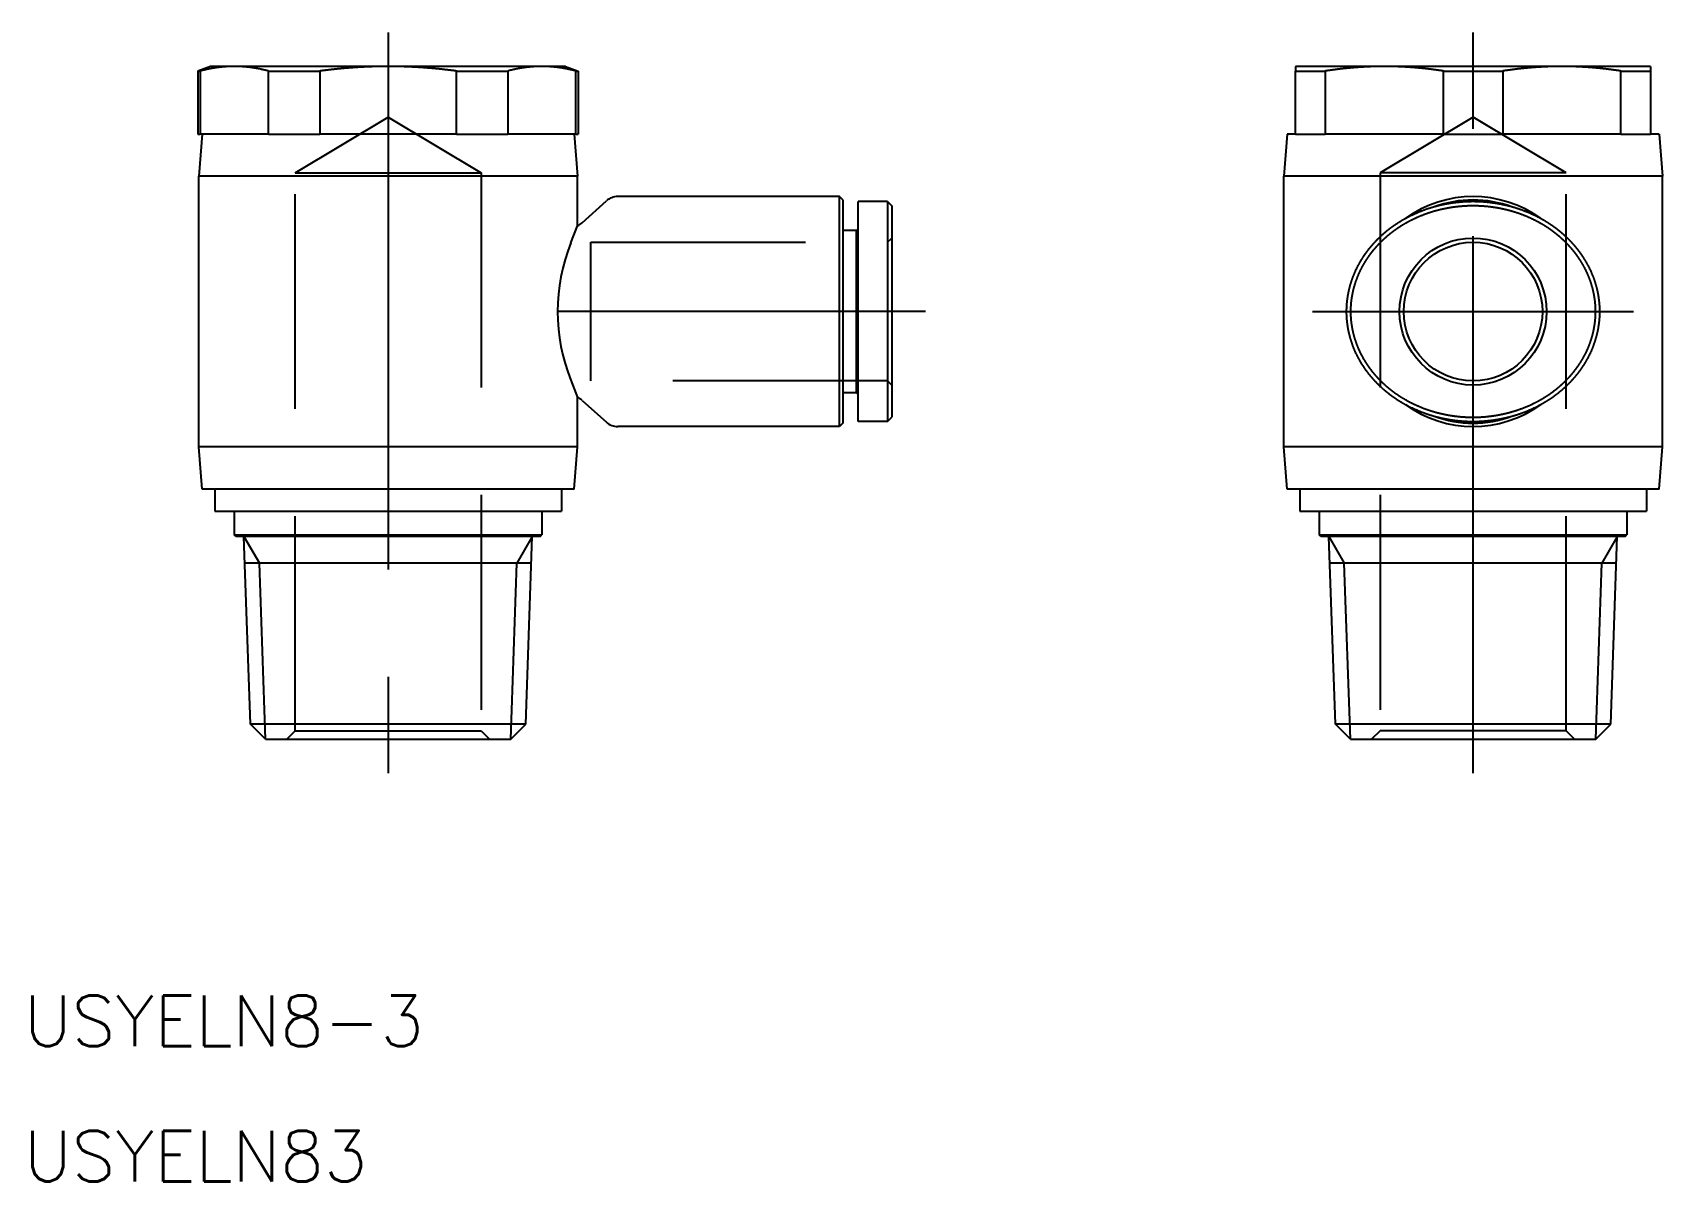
# Model space of a CAD drawing. Extents: x -50.8 to 45.6, y -51.5 to 16.5.
import ezdxf

# ---------------------------------------------------------------- set-up
doc = ezdxf.new("R2010")
doc.units = 0
doc.linetypes.add('CENTER', pattern=[50.8, 31.75, -6.35, 6.35, -6.35])
doc.linetypes.add('DASHED', pattern=[19.05, 12.7, -6.35])
doc.layers.get('0').update_dxf_attribs({"linetype": 'CONTINUOUS'})
doc.layers.add('CENTER', color=1, linetype='CENTER')
doc.styles.get("Standard").update_dxf_attribs({"font": 'txt.shx', "height": 3, "bigfont": 'bigfont.shx'})

msp = doc.modelspace()

# ---------------------------------------------------------------- texts
at = {"color": 7, "linetype": 'CONTINUOUS'}
for s, p in [('USYELN8-3', (-51.345, -43.453)), ('USYELN83', (-51.345, -51.453))]:
    msp.add_text(s, height=3, dxfattribs=at).set_placement(p)

# ---------------------------------------------------------------- linework, layer by layer
at = {"color": 7, "linetype": 'CONTINUOUS'}
for p, q in [((-40.3, 14.5), (-41.05, 14.227)), ((-38.893, 14.5), (-40.3, 14.5)), ((-29.8, 14.5), (-38.893, 14.5)), ((-20.707, 14.5), (-29.8, 14.5)), ((-19.3, 14.5), (-20.707, 14.5)), ((-19.3, 14.5), (-18.55, 14.227)), ((29.134, 14.5), (23.884, 14.5)), ((23.884, 14.5), (23.884, 14.227)), ((39.634, 14.5), (29.134, 14.5)), ((44.884, 14.5), (39.634, 14.5)), ((44.884, 14.5), (44.884, 14.227)), ((-41.05, 14.227), (-41.05, 10.5)), ((-41.05, 14.227), (-40.913, 14.227)), ((-40.913, 14.227), (-40.913, 10.5)), ((-36.874, 14.227), (-33.839, 14.227)), ((-36.874, 10.5), (-36.874, 14.227)), ((-33.839, 14.227), (-33.839, 10.5)), ((-25.761, 10.5), (-25.761, 14.227)), ((-25.761, 14.227), (-22.726, 14.227)), ((-22.726, 14.227), (-22.726, 10.5)), ((-18.687, 10.5), (-18.687, 14.227)), ((-18.687, 14.227), (-18.55, 14.227)), ((-18.55, 14.227), (-18.55, 10.5)), ((23.884, 10.5), (23.884, 14.227)), ((23.884, 14.227), (25.636, 14.227)), ((25.636, 14.227), (25.636, 10.5)), ((32.632, 14.227), (36.136, 14.227)), ((32.632, 10.5), (32.632, 14.227)), ((36.136, 14.227), (36.136, 10.5)), ((43.132, 14.227), (44.884, 14.227)), ((43.132, 10.5), (43.132, 14.227)), ((44.884, 14.227), (44.884, 10.5)), ((-41.05, 10.5), (-40.913, 10.5)), ((-40.8, 10.5), (-41, 8)), ((-40.533, 10.5), (-40.913, 10.5)), ((-37.254, 10.5), (-40.533, 10.5)), ((-36.874, 10.5), (-37.254, 10.5)), ((-36.874, 10.5), (-33.839, 10.5)), ((-33.079, 10.5), (-33.839, 10.5)), ((-26.521, 10.5), (-33.079, 10.5)), ((-25.761, 10.5), (-26.521, 10.5)), ((-25.761, 10.5), (-22.726, 10.5)), ((-22.346, 10.5), (-22.726, 10.5)), ((-19.067, 10.5), (-22.346, 10.5)), ((-18.687, 10.5), (-19.067, 10.5)), ((-18.8, 10.5), (-18.6, 8)), ((-18.687, 10.5), (-18.55, 10.5)), ((23.384, 10.5), (23.184, 8)), ((23.884, 10.5), (23.384, 10.5)), ((23.884, 10.5), (25.636, 10.5)), ((26.295, 10.5), (25.636, 10.5)), ((31.974, 10.5), (26.295, 10.5)), ((32.632, 10.5), (31.974, 10.5)), ((32.632, 10.5), (36.136, 10.5)), ((36.795, 10.5), (36.136, 10.5)), ((42.474, 10.5), (36.795, 10.5)), ((43.132, 10.5), (42.474, 10.5)), ((43.132, 10.5), (44.884, 10.5)), ((45.384, 10.5), (44.884, 10.5)), ((45.384, 10.5), (45.584, 8)), ((-18.6, 8), (-41, 8)), ((-41, -8), (-41, 8)), ((-18.6, 5.077), (-18.6, 8)), ((45.584, 8), (23.184, 8)), ((23.184, -8), (23.184, 8)), ((45.584, -8), (45.584, 8)), ((-3.1, 6.8), (-16.216, 6.8)), ((-3.1, -6.8), (-3.1, 6.8)), ((-2.9, 6.6), (-3.1, 6.8)), ((-18.315, 5.257), (-16.885, 6.543)), ((-2.9, 6.6), (-2.9, -6.6)), ((-0.25, 6.5), (-2, 6.5)), ((-2, -6.5), (-2, 6.5)), ((-0.25, 6.5), (-0.25, -6.5)), ((-0.25, 6.5), (0, 6.25)), ((0, 6.25), (0, -6.25)), ((-18.984, 4.068), (-18.6, 5.077)), ((-2.1, 4.8), (-2, 4.9)), ((-2.1, 4.8), (-2.9, 4.8)), ((-2.1, -4.8), (-2.1, 4.8)), ((-18.984, -4.068), (-18.6, -5.077)), ((-2.1, -4.8), (-2.9, -4.8)), ((-2.1, -4.8), (-2, -4.9)), ((-18.6, -8), (-18.6, -5.077)), ((-18.315, -5.257), (-16.885, -6.543)), ((-2.9, -6.6), (-3.1, -6.8)), ((-0.25, -6.5), (-2, -6.5)), ((-0.25, -6.5), (0, -6.25)), ((-3.1, -6.8), (-16.216, -6.8)), ((-18.6, -8), (-41, -8)), ((-40.8, -10.5), (-41, -8)), ((-18.8, -10.5), (-18.6, -8)), ((45.584, -8), (23.184, -8)), ((23.384, -10.5), (23.184, -8)), ((45.384, -10.5), (45.584, -8)), ((-18.8, -10.5), (-40.8, -10.5)), ((-40.05, -10.5), (-40.05, -11.8)), ((-19.55, -10.5), (-19.55, -11.8)), ((45.384, -10.5), (23.384, -10.5)), ((24.134, -10.5), (24.134, -11.8)), ((44.634, -10.5), (44.634, -11.8)), ((-40.05, -11.8), (-19.55, -11.8)), ((-38.9, -11.8), (-38.9, -13.2)), ((-20.7, -11.8), (-20.7, -13.2)), ((24.134, -11.8), (44.634, -11.8)), ((25.284, -11.8), (25.284, -13.2)), ((43.484, -11.8), (43.484, -13.2)), ((-38.9, -13.2), (-20.7, -13.2)), ((-38.8, -13.3), (-38.9, -13.2)), ((-20.8, -13.3), (-38.8, -13.3)), ((-37.94, -24.413), (-38.328, -13.3)), ((-21.66, -24.413), (-21.272, -13.3)), ((-20.8, -13.3), (-20.7, -13.2)), ((25.284, -13.2), (43.484, -13.2)), ((25.384, -13.3), (25.284, -13.2)), ((43.384, -13.3), (25.384, -13.3)), ((26.244, -24.413), (25.856, -13.3)), ((42.524, -24.413), (42.913, -13.3)), ((43.384, -13.3), (43.484, -13.2)), ((-21.327, -14.878), (-38.273, -14.878)), ((42.857, -14.878), (25.911, -14.878)), ((-21.66, -24.413), (-37.94, -24.413)), ((-37.053, -25.3), (-37.94, -24.413)), ((-22.547, -25.3), (-21.66, -24.413)), ((42.524, -24.413), (26.244, -24.413)), ((27.131, -25.3), (26.244, -24.413)), ((41.637, -25.3), (42.524, -24.413)), ((-37.053, -25.3), (-22.547, -25.3)), ((27.131, -25.3), (41.637, -25.3))]:
    msp.add_line(p, q, dxfattribs=at)
at = {"color": 3, "linetype": 'DASHED'}
for p, q in [((-35.3, 8.2), (-29.8, 11.505)), ((-29.8, 11.505), (-24.3, 8.2)), ((34.384, 11.505), (28.884, 8.2)), ((39.884, 8.2), (34.384, 11.505)), ((-35.3, -24.8), (-35.3, 8.2)), ((-35.3, 8.2), (-24.3, 8.2)), ((-24.3, 8.2), (-24.3, -24.8)), ((39.884, 8.2), (28.884, 8.2)), ((28.884, 8.2), (28.884, -24.8)), ((39.884, -24.8), (39.884, 8.2)), ((-17.8, 4.1), (-0.25, 4.1)), ((-17.8, -4.1), (-17.8, 4.1)), ((-0.25, 4.1), (0, 4.35)), ((-0.25, -4.1), (-17.8, -4.1)), ((0, -4.35), (-0.25, -4.1)), ((-35.8, -25.3), (-35.3, -24.8)), ((-35.3, -24.8), (-24.3, -24.8)), ((-24.3, -24.8), (-23.8, -25.3)), ((28.884, -24.8), (28.384, -25.3)), ((39.884, -24.8), (28.884, -24.8)), ((40.384, -25.3), (39.884, -24.8))]:
    msp.add_line(p, q, dxfattribs=at)
at = {"color": 3, "linetype": 'CONTINUOUS'}
for p, q in [((-38.328, -13.3), (-37.417, -14.878)), ((-21.272, -13.3), (-22.183, -14.878)), ((25.856, -13.3), (26.767, -14.878)), ((42.913, -13.3), (42.001, -14.878)), ((-37.053, -25.3), (-37.417, -14.878)), ((-22.547, -25.3), (-22.183, -14.878)), ((27.131, -25.3), (26.767, -14.878)), ((41.637, -25.3), (42.001, -14.878))]:
    msp.add_line(p, q, dxfattribs=at)
at = {"color": 7}
for points in [[(-38.893, 14.5, 0), (-38.914, 14.5, 0), (-38.936, 14.5, 0), (-38.957, 14.5, 0), (-38.978, 14.499, 0), (-38.999, 14.499, 0), (-39.02, 14.499, 0), (-39.041, 14.498, 0), (-39.062, 14.498, 0), (-39.084, 14.498, 0), (-39.105, 14.497, 0), (-39.126, 14.496, 0), (-39.147, 14.495, 0), (-39.168, 14.495, 0), (-39.189, 14.494, 0), (-39.21, 14.493, 0), (-39.231, 14.492, 0), (-39.252, 14.491, 0), (-39.273, 14.49, 0), (-39.294, 14.489, 0), (-39.315, 14.488, 0), (-39.336, 14.486, 0), (-39.357, 14.485, 0), (-39.378, 14.484, 0), (-39.399, 14.482, 0), (-39.42, 14.481, 0), (-39.441, 14.479, 0), (-39.462, 14.478, 0), (-39.483, 14.476, 0), (-39.504, 14.474, 0), (-39.525, 14.472, 0), (-39.546, 14.47, 0), (-39.567, 14.469, 0), (-39.588, 14.467, 0), (-39.609, 14.465, 0), (-39.63, 14.463, 0), (-39.651, 14.46, 0), (-39.672, 14.458, 0), (-39.693, 14.456, 0), (-39.714, 14.454, 0), (-39.735, 14.451, 0), (-39.756, 14.449, 0), (-39.777, 14.446, 0), (-39.798, 14.444, 0), (-39.819, 14.441, 0), (-39.84, 14.438, 0), (-39.862, 14.435, 0), (-39.883, 14.433, 0), (-39.904, 14.43, 0), (-39.925, 14.427, 0), (-39.946, 14.424, 0), (-39.967, 14.421, 0), (-39.988, 14.418, 0), (-40.009, 14.415, 0), (-40.03, 14.411, 0), (-40.051, 14.408, 0), (-40.073, 14.405, 0), (-40.094, 14.401, 0), (-40.115, 14.398, 0), (-40.136, 14.394, 0), (-40.157, 14.391, 0), (-40.179, 14.387, 0), (-40.2, 14.383, 0), (-40.221, 14.38, 0), (-40.242, 14.376, 0), (-40.264, 14.372, 0), (-40.285, 14.368, 0), (-40.306, 14.364, 0), (-40.328, 14.36, 0), (-40.349, 14.356, 0), (-40.37, 14.352, 0), (-40.392, 14.347, 0), (-40.413, 14.343, 0), (-40.435, 14.339, 0), (-40.456, 14.334, 0), (-40.478, 14.33, 0), (-40.499, 14.325, 0), (-40.521, 14.321, 0), (-40.542, 14.316, 0), (-40.564, 14.311, 0), (-40.586, 14.306, 0), (-40.607, 14.302, 0), (-40.629, 14.297, 0), (-40.65, 14.292, 0), (-40.672, 14.287, 0), (-40.694, 14.281, 0), (-40.716, 14.276, 0), (-40.737, 14.271, 0), (-40.759, 14.266, 0), (-40.781, 14.26, 0), (-40.803, 14.255, 0), (-40.825, 14.25, 0), (-40.847, 14.244, 0), (-40.869, 14.238, 0), (-40.891, 14.233, 0), (-40.913, 14.227, 0)], [(-36.874, 14.227, 0), (-36.896, 14.233, 0), (-36.918, 14.238, 0), (-36.94, 14.244, 0), (-36.962, 14.25, 0), (-36.984, 14.255, 0), (-37.005, 14.26, 0), (-37.027, 14.266, 0), (-37.049, 14.271, 0), (-37.071, 14.276, 0), (-37.093, 14.281, 0), (-37.114, 14.287, 0), (-37.136, 14.292, 0), (-37.158, 14.297, 0), (-37.179, 14.302, 0), (-37.201, 14.306, 0), (-37.223, 14.311, 0), (-37.244, 14.316, 0), (-37.266, 14.321, 0), (-37.287, 14.325, 0), (-37.309, 14.33, 0), (-37.33, 14.334, 0), (-37.352, 14.339, 0), (-37.373, 14.343, 0), (-37.395, 14.347, 0), (-37.416, 14.352, 0), (-37.437, 14.356, 0), (-37.459, 14.36, 0), (-37.48, 14.364, 0), (-37.501, 14.368, 0), (-37.523, 14.372, 0), (-37.544, 14.376, 0), (-37.565, 14.38, 0), (-37.587, 14.383, 0), (-37.608, 14.387, 0), (-37.629, 14.391, 0), (-37.65, 14.394, 0), (-37.672, 14.398, 0), (-37.693, 14.401, 0), (-37.714, 14.405, 0), (-37.735, 14.408, 0), (-37.756, 14.411, 0), (-37.777, 14.415, 0), (-37.798, 14.418, 0), (-37.819, 14.421, 0), (-37.841, 14.424, 0), (-37.862, 14.427, 0), (-37.883, 14.43, 0), (-37.904, 14.433, 0), (-37.925, 14.435, 0), (-37.946, 14.438, 0), (-37.967, 14.441, 0), (-37.988, 14.444, 0), (-38.009, 14.446, 0), (-38.03, 14.449, 0), (-38.051, 14.451, 0), (-38.072, 14.454, 0), (-38.093, 14.456, 0), (-38.114, 14.458, 0), (-38.135, 14.46, 0), (-38.156, 14.463, 0), (-38.177, 14.465, 0), (-38.198, 14.467, 0), (-38.219, 14.469, 0), (-38.24, 14.47, 0), (-38.261, 14.472, 0), (-38.282, 14.474, 0), (-38.303, 14.476, 0), (-38.324, 14.478, 0), (-38.345, 14.479, 0), (-38.366, 14.481, 0), (-38.387, 14.482, 0), (-38.408, 14.484, 0), (-38.429, 14.485, 0), (-38.45, 14.486, 0), (-38.471, 14.488, 0), (-38.492, 14.489, 0), (-38.513, 14.49, 0), (-38.534, 14.491, 0), (-38.555, 14.492, 0), (-38.576, 14.493, 0), (-38.597, 14.494, 0), (-38.619, 14.495, 0), (-38.64, 14.495, 0), (-38.661, 14.496, 0), (-38.682, 14.497, 0), (-38.703, 14.498, 0), (-38.724, 14.498, 0), (-38.745, 14.498, 0), (-38.766, 14.499, 0), (-38.787, 14.499, 0), (-38.809, 14.499, 0), (-38.83, 14.5, 0), (-38.851, 14.5, 0), (-38.872, 14.5, 0), (-38.893, 14.5, 0)], [(-29.8, 14.5, 0), (-29.842, 14.5, 0), (-29.885, 14.5, 0), (-29.927, 14.5, 0), (-29.97, 14.499, 0), (-30.012, 14.499, 0), (-30.054, 14.499, 0), (-30.096, 14.498, 0), (-30.139, 14.498, 0), (-30.181, 14.498, 0), (-30.223, 14.497, 0), (-30.265, 14.496, 0), (-30.307, 14.495, 0), (-30.349, 14.495, 0), (-30.392, 14.494, 0), (-30.434, 14.493, 0), (-30.476, 14.492, 0), (-30.518, 14.491, 0), (-30.56, 14.49, 0), (-30.602, 14.489, 0), (-30.644, 14.488, 0), (-30.686, 14.486, 0), (-30.728, 14.485, 0), (-30.77, 14.484, 0), (-30.812, 14.482, 0), (-30.854, 14.481, 0), (-30.896, 14.479, 0), (-30.938, 14.478, 0), (-30.98, 14.476, 0), (-31.022, 14.474, 0), (-31.064, 14.472, 0), (-31.106, 14.47, 0), (-31.148, 14.469, 0), (-31.19, 14.467, 0), (-31.232, 14.465, 0), (-31.274, 14.463, 0), (-31.316, 14.46, 0), (-31.358, 14.458, 0), (-31.4, 14.456, 0), (-31.442, 14.454, 0), (-31.484, 14.451, 0), (-31.526, 14.449, 0), (-31.568, 14.446, 0), (-31.61, 14.444, 0), (-31.652, 14.441, 0), (-31.695, 14.438, 0), (-31.737, 14.435, 0), (-31.779, 14.433, 0), (-31.821, 14.43, 0), (-31.863, 14.427, 0), (-31.905, 14.424, 0), (-31.948, 14.421, 0), (-31.99, 14.418, 0), (-32.032, 14.415, 0), (-32.074, 14.411, 0), (-32.117, 14.408, 0), (-32.159, 14.405, 0), (-32.201, 14.401, 0), (-32.244, 14.398, 0), (-32.286, 14.394, 0), (-32.328, 14.391, 0), (-32.371, 14.387, 0), (-32.413, 14.383, 0), (-32.456, 14.38, 0), (-32.498, 14.376, 0), (-32.541, 14.372, 0), (-32.584, 14.368, 0), (-32.626, 14.364, 0), (-32.669, 14.36, 0), (-32.712, 14.356, 0), (-32.755, 14.352, 0), (-32.797, 14.347, 0), (-32.84, 14.343, 0), (-32.883, 14.339, 0), (-32.926, 14.334, 0), (-32.969, 14.33, 0), (-33.012, 14.325, 0), (-33.055, 14.321, 0), (-33.098, 14.316, 0), (-33.141, 14.311, 0), (-33.184, 14.306, 0), (-33.228, 14.302, 0), (-33.271, 14.297, 0), (-33.314, 14.292, 0), (-33.358, 14.287, 0), (-33.401, 14.281, 0), (-33.445, 14.276, 0), (-33.488, 14.271, 0), (-33.532, 14.266, 0), (-33.576, 14.26, 0), (-33.619, 14.255, 0), (-33.663, 14.25, 0), (-33.707, 14.244, 0), (-33.751, 14.238, 0), (-33.795, 14.233, 0), (-33.839, 14.227, 0)], [(-25.761, 14.227, 0), (-25.805, 14.233, 0), (-25.849, 14.238, 0), (-25.893, 14.244, 0), (-25.937, 14.25, 0), (-25.981, 14.255, 0), (-26.024, 14.26, 0), (-26.068, 14.266, 0), (-26.112, 14.271, 0), (-26.155, 14.276, 0), (-26.199, 14.281, 0), (-26.242, 14.287, 0), (-26.286, 14.292, 0), (-26.329, 14.297, 0), (-26.372, 14.302, 0), (-26.416, 14.306, 0), (-26.459, 14.311, 0), (-26.502, 14.316, 0), (-26.545, 14.321, 0), (-26.588, 14.325, 0), (-26.631, 14.33, 0), (-26.674, 14.334, 0), (-26.717, 14.339, 0), (-26.76, 14.343, 0), (-26.803, 14.347, 0), (-26.846, 14.352, 0), (-26.888, 14.356, 0), (-26.931, 14.36, 0), (-26.974, 14.364, 0), (-27.016, 14.368, 0), (-27.059, 14.372, 0), (-27.102, 14.376, 0), (-27.144, 14.38, 0), (-27.187, 14.383, 0), (-27.229, 14.387, 0), (-27.272, 14.391, 0), (-27.314, 14.394, 0), (-27.356, 14.398, 0), (-27.399, 14.401, 0), (-27.441, 14.405, 0), (-27.483, 14.408, 0), (-27.526, 14.411, 0), (-27.568, 14.415, 0), (-27.61, 14.418, 0), (-27.652, 14.421, 0), (-27.695, 14.424, 0), (-27.737, 14.427, 0), (-27.779, 14.43, 0), (-27.821, 14.433, 0), (-27.863, 14.435, 0), (-27.905, 14.438, 0), (-27.948, 14.441, 0), (-27.99, 14.444, 0), (-28.032, 14.446, 0), (-28.074, 14.449, 0), (-28.116, 14.451, 0), (-28.158, 14.454, 0), (-28.2, 14.456, 0), (-28.242, 14.458, 0), (-28.284, 14.46, 0), (-28.326, 14.463, 0), (-28.368, 14.465, 0), (-28.41, 14.467, 0), (-28.452, 14.469, 0), (-28.494, 14.47, 0), (-28.536, 14.472, 0), (-28.578, 14.474, 0), (-28.62, 14.476, 0), (-28.662, 14.478, 0), (-28.704, 14.479, 0), (-28.746, 14.481, 0), (-28.788, 14.482, 0), (-28.83, 14.484, 0), (-28.872, 14.485, 0), (-28.914, 14.486, 0), (-28.956, 14.488, 0), (-28.998, 14.489, 0), (-29.04, 14.49, 0), (-29.082, 14.491, 0), (-29.124, 14.492, 0), (-29.166, 14.493, 0), (-29.208, 14.494, 0), (-29.251, 14.495, 0), (-29.293, 14.495, 0), (-29.335, 14.496, 0), (-29.377, 14.497, 0), (-29.419, 14.498, 0), (-29.461, 14.498, 0), (-29.504, 14.498, 0), (-29.546, 14.499, 0), (-29.588, 14.499, 0), (-29.631, 14.499, 0), (-29.673, 14.5, 0), (-29.715, 14.5, 0), (-29.758, 14.5, 0), (-29.8, 14.5, 0)], [(-20.707, 14.5, 0), (-20.728, 14.5, 0), (-20.749, 14.5, 0), (-20.77, 14.5, 0), (-20.791, 14.499, 0), (-20.813, 14.499, 0), (-20.834, 14.499, 0), (-20.855, 14.498, 0), (-20.876, 14.498, 0), (-20.897, 14.498, 0), (-20.918, 14.497, 0), (-20.939, 14.496, 0), (-20.96, 14.495, 0), (-20.981, 14.495, 0), (-21.003, 14.494, 0), (-21.024, 14.493, 0), (-21.045, 14.492, 0), (-21.066, 14.491, 0), (-21.087, 14.49, 0), (-21.108, 14.489, 0), (-21.129, 14.488, 0), (-21.15, 14.486, 0), (-21.171, 14.485, 0), (-21.192, 14.484, 0), (-21.213, 14.482, 0), (-21.234, 14.481, 0), (-21.255, 14.479, 0), (-21.276, 14.478, 0), (-21.297, 14.476, 0), (-21.318, 14.474, 0), (-21.339, 14.472, 0), (-21.36, 14.47, 0), (-21.381, 14.469, 0), (-21.402, 14.467, 0), (-21.423, 14.465, 0), (-21.444, 14.463, 0), (-21.465, 14.46, 0), (-21.486, 14.458, 0), (-21.507, 14.456, 0), (-21.528, 14.454, 0), (-21.549, 14.451, 0), (-21.57, 14.449, 0), (-21.591, 14.446, 0), (-21.612, 14.444, 0), (-21.633, 14.441, 0), (-21.654, 14.438, 0), (-21.675, 14.435, 0), (-21.696, 14.433, 0), (-21.717, 14.43, 0), (-21.738, 14.427, 0), (-21.759, 14.424, 0), (-21.78, 14.421, 0), (-21.802, 14.418, 0), (-21.823, 14.415, 0), (-21.844, 14.411, 0), (-21.865, 14.408, 0), (-21.886, 14.405, 0), (-21.907, 14.401, 0), (-21.928, 14.398, 0), (-21.95, 14.394, 0), (-21.971, 14.391, 0), (-21.992, 14.387, 0), (-22.013, 14.383, 0), (-22.035, 14.38, 0), (-22.056, 14.376, 0), (-22.077, 14.372, 0), (-22.099, 14.368, 0), (-22.12, 14.364, 0), (-22.141, 14.36, 0), (-22.163, 14.356, 0), (-22.184, 14.352, 0), (-22.205, 14.347, 0), (-22.227, 14.343, 0), (-22.248, 14.339, 0), (-22.27, 14.334, 0), (-22.291, 14.33, 0), (-22.313, 14.325, 0), (-22.334, 14.321, 0), (-22.356, 14.316, 0), (-22.377, 14.311, 0), (-22.399, 14.306, 0), (-22.421, 14.302, 0), (-22.442, 14.297, 0), (-22.464, 14.292, 0), (-22.486, 14.287, 0), (-22.507, 14.281, 0), (-22.529, 14.276, 0), (-22.551, 14.271, 0), (-22.573, 14.266, 0), (-22.595, 14.26, 0), (-22.616, 14.255, 0), (-22.638, 14.25, 0), (-22.66, 14.244, 0), (-22.682, 14.238, 0), (-22.704, 14.233, 0), (-22.726, 14.227, 0)], [(-18.687, 14.227, 0), (-18.709, 14.233, 0), (-18.731, 14.238, 0), (-18.753, 14.244, 0), (-18.775, 14.25, 0), (-18.797, 14.255, 0), (-18.819, 14.26, 0), (-18.841, 14.266, 0), (-18.863, 14.271, 0), (-18.884, 14.276, 0), (-18.906, 14.281, 0), (-18.928, 14.287, 0), (-18.95, 14.292, 0), (-18.971, 14.297, 0), (-18.993, 14.302, 0), (-19.015, 14.306, 0), (-19.036, 14.311, 0), (-19.058, 14.316, 0), (-19.079, 14.321, 0), (-19.101, 14.325, 0), (-19.122, 14.33, 0), (-19.144, 14.334, 0), (-19.165, 14.339, 0), (-19.187, 14.343, 0), (-19.208, 14.347, 0), (-19.23, 14.352, 0), (-19.251, 14.356, 0), (-19.272, 14.36, 0), (-19.294, 14.364, 0), (-19.315, 14.368, 0), (-19.336, 14.372, 0), (-19.358, 14.376, 0), (-19.379, 14.38, 0), (-19.4, 14.383, 0), (-19.421, 14.387, 0), (-19.442, 14.391, 0), (-19.464, 14.394, 0), (-19.485, 14.398, 0), (-19.506, 14.401, 0), (-19.527, 14.405, 0), (-19.549, 14.408, 0), (-19.57, 14.411, 0), (-19.591, 14.415, 0), (-19.612, 14.418, 0), (-19.633, 14.421, 0), (-19.654, 14.424, 0), (-19.675, 14.427, 0), (-19.696, 14.43, 0), (-19.717, 14.433, 0), (-19.738, 14.435, 0), (-19.759, 14.438, 0), (-19.78, 14.441, 0), (-19.802, 14.444, 0), (-19.823, 14.446, 0), (-19.844, 14.449, 0), (-19.865, 14.451, 0), (-19.886, 14.454, 0), (-19.907, 14.456, 0), (-19.928, 14.458, 0), (-19.949, 14.46, 0), (-19.97, 14.463, 0), (-19.991, 14.465, 0), (-20.012, 14.467, 0), (-20.033, 14.469, 0), (-20.054, 14.47, 0), (-20.075, 14.472, 0), (-20.096, 14.474, 0), (-20.117, 14.476, 0), (-20.138, 14.478, 0), (-20.159, 14.479, 0), (-20.18, 14.481, 0), (-20.201, 14.482, 0), (-20.222, 14.484, 0), (-20.243, 14.485, 0), (-20.264, 14.486, 0), (-20.285, 14.488, 0), (-20.306, 14.489, 0), (-20.327, 14.49, 0), (-20.348, 14.491, 0), (-20.369, 14.492, 0), (-20.39, 14.493, 0), (-20.411, 14.494, 0), (-20.432, 14.495, 0), (-20.453, 14.495, 0), (-20.474, 14.496, 0), (-20.495, 14.497, 0), (-20.516, 14.498, 0), (-20.538, 14.498, 0), (-20.559, 14.498, 0), (-20.58, 14.499, 0), (-20.601, 14.499, 0), (-20.622, 14.499, 0), (-20.643, 14.5, 0), (-20.664, 14.5, 0), (-20.686, 14.5, 0), (-20.707, 14.5, 0)], [(29.134, 14.5, 0), (29.098, 14.5, 0), (29.061, 14.5, 0), (29.024, 14.5, 0), (28.987, 14.499, 0), (28.951, 14.499, 0), (28.914, 14.499, 0), (28.878, 14.498, 0), (28.841, 14.498, 0), (28.804, 14.498, 0), (28.768, 14.497, 0), (28.731, 14.496, 0), (28.695, 14.495, 0), (28.658, 14.495, 0), (28.622, 14.494, 0), (28.585, 14.493, 0), (28.549, 14.492, 0), (28.513, 14.491, 0), (28.476, 14.49, 0), (28.44, 14.489, 0), (28.403, 14.488, 0), (28.367, 14.486, 0), (28.331, 14.485, 0), (28.294, 14.484, 0), (28.258, 14.482, 0), (28.221, 14.481, 0), (28.185, 14.479, 0), (28.149, 14.478, 0), (28.112, 14.476, 0), (28.076, 14.474, 0), (28.04, 14.472, 0), (28.003, 14.47, 0), (27.967, 14.469, 0), (27.93, 14.467, 0), (27.894, 14.465, 0), (27.858, 14.463, 0), (27.821, 14.46, 0), (27.785, 14.458, 0), (27.748, 14.456, 0), (27.712, 14.454, 0), (27.676, 14.451, 0), (27.639, 14.449, 0), (27.603, 14.446, 0), (27.566, 14.444, 0), (27.53, 14.441, 0), (27.494, 14.438, 0), (27.457, 14.435, 0), (27.421, 14.433, 0), (27.384, 14.43, 0), (27.348, 14.427, 0), (27.311, 14.424, 0), (27.274, 14.421, 0), (27.238, 14.418, 0), (27.201, 14.415, 0), (27.165, 14.411, 0), (27.128, 14.408, 0), (27.091, 14.405, 0), (27.055, 14.401, 0), (27.018, 14.398, 0), (26.981, 14.394, 0), (26.945, 14.391, 0), (26.908, 14.387, 0), (26.871, 14.383, 0), (26.834, 14.38, 0), (26.797, 14.376, 0), (26.76, 14.372, 0), (26.724, 14.368, 0), (26.687, 14.364, 0), (26.65, 14.36, 0), (26.613, 14.356, 0), (26.576, 14.352, 0), (26.538, 14.347, 0), (26.501, 14.343, 0), (26.464, 14.339, 0), (26.427, 14.334, 0), (26.39, 14.33, 0), (26.353, 14.325, 0), (26.315, 14.321, 0), (26.278, 14.316, 0), (26.241, 14.311, 0), (26.203, 14.306, 0), (26.166, 14.302, 0), (26.128, 14.297, 0), (26.091, 14.292, 0), (26.053, 14.287, 0), (26.015, 14.281, 0), (25.978, 14.276, 0), (25.94, 14.271, 0), (25.902, 14.266, 0), (25.864, 14.26, 0), (25.827, 14.255, 0), (25.789, 14.25, 0), (25.751, 14.244, 0), (25.713, 14.238, 0), (25.675, 14.233, 0), (25.636, 14.227, 0)], [(32.632, 14.227, 0), (32.594, 14.233, 0), (32.556, 14.238, 0), (32.518, 14.244, 0), (32.48, 14.25, 0), (32.442, 14.255, 0), (32.404, 14.26, 0), (32.366, 14.266, 0), (32.328, 14.271, 0), (32.291, 14.276, 0), (32.253, 14.281, 0), (32.215, 14.287, 0), (32.178, 14.292, 0), (32.14, 14.297, 0), (32.103, 14.302, 0), (32.065, 14.306, 0), (32.028, 14.311, 0), (31.991, 14.316, 0), (31.953, 14.321, 0), (31.916, 14.325, 0), (31.879, 14.33, 0), (31.841, 14.334, 0), (31.804, 14.339, 0), (31.767, 14.343, 0), (31.73, 14.347, 0), (31.693, 14.352, 0), (31.656, 14.356, 0), (31.619, 14.36, 0), (31.582, 14.364, 0), (31.545, 14.368, 0), (31.508, 14.372, 0), (31.471, 14.376, 0), (31.434, 14.38, 0), (31.398, 14.383, 0), (31.361, 14.387, 0), (31.324, 14.391, 0), (31.287, 14.394, 0), (31.25, 14.398, 0), (31.214, 14.401, 0), (31.177, 14.405, 0), (31.14, 14.408, 0), (31.104, 14.411, 0), (31.067, 14.415, 0), (31.031, 14.418, 0), (30.994, 14.421, 0), (30.957, 14.424, 0), (30.921, 14.427, 0), (30.884, 14.43, 0), (30.848, 14.433, 0), (30.811, 14.435, 0), (30.775, 14.438, 0), (30.738, 14.441, 0), (30.702, 14.444, 0), (30.666, 14.446, 0), (30.629, 14.449, 0), (30.593, 14.451, 0), (30.556, 14.454, 0), (30.52, 14.456, 0), (30.483, 14.458, 0), (30.447, 14.46, 0), (30.411, 14.463, 0), (30.374, 14.465, 0), (30.338, 14.467, 0), (30.302, 14.469, 0), (30.265, 14.47, 0), (30.229, 14.472, 0), (30.192, 14.474, 0), (30.156, 14.476, 0), (30.12, 14.478, 0), (30.083, 14.479, 0), (30.047, 14.481, 0), (30.011, 14.482, 0), (29.974, 14.484, 0), (29.938, 14.485, 0), (29.901, 14.486, 0), (29.865, 14.488, 0), (29.829, 14.489, 0), (29.792, 14.49, 0), (29.756, 14.491, 0), (29.719, 14.492, 0), (29.683, 14.493, 0), (29.646, 14.494, 0), (29.61, 14.495, 0), (29.573, 14.495, 0), (29.537, 14.496, 0), (29.5, 14.497, 0), (29.464, 14.498, 0), (29.427, 14.498, 0), (29.391, 14.498, 0), (29.354, 14.499, 0), (29.318, 14.499, 0), (29.281, 14.499, 0), (29.244, 14.5, 0), (29.208, 14.5, 0), (29.171, 14.5, 0), (29.134, 14.5, 0)], [(39.634, 14.5, 0), (39.597, 14.5, 0), (39.561, 14.5, 0), (39.524, 14.5, 0), (39.487, 14.499, 0), (39.451, 14.499, 0), (39.414, 14.499, 0), (39.378, 14.498, 0), (39.341, 14.498, 0), (39.304, 14.498, 0), (39.268, 14.497, 0), (39.231, 14.496, 0), (39.195, 14.495, 0), (39.158, 14.495, 0), (39.122, 14.494, 0), (39.085, 14.493, 0), (39.049, 14.492, 0), (39.013, 14.491, 0), (38.976, 14.49, 0), (38.94, 14.489, 0), (38.903, 14.488, 0), (38.867, 14.486, 0), (38.831, 14.485, 0), (38.794, 14.484, 0), (38.758, 14.482, 0), (38.721, 14.481, 0), (38.685, 14.479, 0), (38.649, 14.478, 0), (38.612, 14.476, 0), (38.576, 14.474, 0), (38.539, 14.472, 0), (38.503, 14.47, 0), (38.467, 14.469, 0), (38.43, 14.467, 0), (38.394, 14.465, 0), (38.358, 14.463, 0), (38.321, 14.46, 0), (38.285, 14.458, 0), (38.248, 14.456, 0), (38.212, 14.454, 0), (38.176, 14.451, 0), (38.139, 14.449, 0), (38.103, 14.446, 0), (38.066, 14.444, 0), (38.03, 14.441, 0), (37.993, 14.438, 0), (37.957, 14.435, 0), (37.92, 14.433, 0), (37.884, 14.43, 0), (37.847, 14.427, 0), (37.811, 14.424, 0), (37.774, 14.421, 0), (37.738, 14.418, 0), (37.701, 14.415, 0), (37.665, 14.411, 0), (37.628, 14.408, 0), (37.591, 14.405, 0), (37.555, 14.401, 0), (37.518, 14.398, 0), (37.481, 14.394, 0), (37.444, 14.391, 0), (37.408, 14.387, 0), (37.371, 14.383, 0), (37.334, 14.38, 0), (37.297, 14.376, 0), (37.26, 14.372, 0), (37.224, 14.368, 0), (37.187, 14.364, 0), (37.15, 14.36, 0), (37.113, 14.356, 0), (37.075, 14.352, 0), (37.038, 14.347, 0), (37.001, 14.343, 0), (36.964, 14.339, 0), (36.927, 14.334, 0), (36.89, 14.33, 0), (36.853, 14.325, 0), (36.815, 14.321, 0), (36.778, 14.316, 0), (36.741, 14.311, 0), (36.703, 14.306, 0), (36.666, 14.302, 0), (36.628, 14.297, 0), (36.591, 14.292, 0), (36.553, 14.287, 0), (36.516, 14.281, 0), (36.478, 14.276, 0), (36.44, 14.271, 0), (36.402, 14.266, 0), (36.364, 14.26, 0), (36.327, 14.255, 0), (36.289, 14.25, 0), (36.251, 14.244, 0), (36.213, 14.238, 0), (36.175, 14.233, 0), (36.136, 14.227, 0)], [(43.132, 14.227, 0), (43.094, 14.233, 0), (43.056, 14.238, 0), (43.018, 14.244, 0), (42.98, 14.25, 0), (42.942, 14.255, 0), (42.904, 14.26, 0), (42.866, 14.266, 0), (42.828, 14.271, 0), (42.791, 14.276, 0), (42.753, 14.281, 0), (42.715, 14.287, 0), (42.678, 14.292, 0), (42.64, 14.297, 0), (42.603, 14.302, 0), (42.565, 14.306, 0), (42.528, 14.311, 0), (42.49, 14.316, 0), (42.453, 14.321, 0), (42.416, 14.325, 0), (42.379, 14.33, 0), (42.341, 14.334, 0), (42.304, 14.339, 0), (42.267, 14.343, 0), (42.23, 14.347, 0), (42.193, 14.352, 0), (42.156, 14.356, 0), (42.119, 14.36, 0), (42.082, 14.364, 0), (42.045, 14.368, 0), (42.008, 14.372, 0), (41.971, 14.376, 0), (41.934, 14.38, 0), (41.898, 14.383, 0), (41.861, 14.387, 0), (41.824, 14.391, 0), (41.787, 14.394, 0), (41.75, 14.398, 0), (41.714, 14.401, 0), (41.677, 14.405, 0), (41.64, 14.408, 0), (41.604, 14.411, 0), (41.567, 14.415, 0), (41.531, 14.418, 0), (41.494, 14.421, 0), (41.458, 14.424, 0), (41.421, 14.427, 0), (41.384, 14.43, 0), (41.348, 14.433, 0), (41.311, 14.435, 0), (41.275, 14.438, 0), (41.239, 14.441, 0), (41.202, 14.444, 0), (41.166, 14.446, 0), (41.129, 14.449, 0), (41.093, 14.451, 0), (41.056, 14.454, 0), (41.02, 14.456, 0), (40.983, 14.458, 0), (40.947, 14.46, 0), (40.911, 14.463, 0), (40.874, 14.465, 0), (40.838, 14.467, 0), (40.802, 14.469, 0), (40.765, 14.47, 0), (40.729, 14.472, 0), (40.693, 14.474, 0), (40.656, 14.476, 0), (40.62, 14.478, 0), (40.583, 14.479, 0), (40.547, 14.481, 0), (40.511, 14.482, 0), (40.474, 14.484, 0), (40.438, 14.485, 0), (40.401, 14.486, 0), (40.365, 14.488, 0), (40.329, 14.489, 0), (40.292, 14.49, 0), (40.256, 14.491, 0), (40.219, 14.492, 0), (40.183, 14.493, 0), (40.147, 14.494, 0), (40.11, 14.495, 0), (40.074, 14.495, 0), (40.037, 14.496, 0), (40.001, 14.497, 0), (39.964, 14.498, 0), (39.927, 14.498, 0), (39.891, 14.498, 0), (39.854, 14.499, 0), (39.818, 14.499, 0), (39.781, 14.499, 0), (39.744, 14.5, 0), (39.708, 14.5, 0), (39.671, 14.5, 0), (39.634, 14.5, 0)], [(34.384, -6.5, 0), (34.398, -6.5, 0), (34.411, -6.5, 0), (34.425, -6.5, 0), (34.438, -6.5, 0), (34.452, -6.5, 0), (34.465, -6.5, 0), (34.479, -6.5, 0), (34.492, -6.499, 0), (34.506, -6.499, 0), (34.519, -6.499, 0), (34.533, -6.499, 0), (34.546, -6.499, 0), (34.56, -6.498, 0), (34.573, -6.498, 0), (34.587, -6.498, 0), (34.6, -6.497, 0), (34.614, -6.497, 0), (34.627, -6.497, 0), (34.641, -6.496, 0), (34.654, -6.496, 0), (34.668, -6.495, 0), (34.681, -6.495, 0), (34.695, -6.495, 0), (34.708, -6.494, 0), (34.722, -6.494, 0), (34.736, -6.493, 0), (34.749, -6.492, 0), (34.763, -6.492, 0), (34.776, -6.491, 0), (34.79, -6.491, 0), (34.804, -6.49, 0), (34.817, -6.489, 0), (34.831, -6.489, 0), (34.845, -6.488, 0), (34.858, -6.487, 0), (34.872, -6.486, 0), (34.886, -6.486, 0), (34.9, -6.485, 0), (34.913, -6.484, 0), (34.927, -6.483, 0), (34.941, -6.482, 0), (34.955, -6.481, 0), (34.969, -6.48, 0), (34.983, -6.479, 0), (34.997, -6.478, 0), (35.011, -6.477, 0), (35.025, -6.476, 0), (35.039, -6.475, 0), (35.053, -6.474, 0), (35.067, -6.473, 0), (35.081, -6.472, 0), (35.095, -6.471, 0), (35.109, -6.47, 0), (35.123, -6.468, 0), (35.138, -6.467, 0), (35.152, -6.466, 0), (35.166, -6.465, 0), (35.181, -6.463, 0), (35.195, -6.462, 0), (35.21, -6.461, 0), (35.224, -6.459, 0), (35.239, -6.458, 0), (35.253, -6.456, 0), (35.268, -6.455, 0), (35.282, -6.453, 0), (35.297, -6.452, 0), (35.312, -6.45, 0), (35.327, -6.448, 0), (35.342, -6.447, 0), (35.356, -6.445, 0), (35.371, -6.443, 0), (35.386, -6.442, 0), (35.401, -6.44, 0), (35.416, -6.438, 0), (35.432, -6.436, 0), (35.447, -6.434, 0), (35.462, -6.433, 0), (35.477, -6.431, 0), (35.493, -6.429, 0), (35.508, -6.427, 0), (35.523, -6.425, 0), (35.539, -6.422, 0), (35.555, -6.42, 0), (35.57, -6.418, 0), (35.586, -6.416, 0), (35.602, -6.414, 0), (35.617, -6.412, 0), (35.633, -6.409, 0), (35.649, -6.407, 0), (35.665, -6.404, 0), (35.681, -6.402, 0), (35.698, -6.4, 0), (35.714, -6.397, 0), (35.73, -6.394, 0), (35.747, -6.392, 0), (35.763, -6.389, 0), (35.779, -6.387, 0), (35.796, -6.384, 0), (35.813, -6.381, 0), (35.829, -6.378, 0), (35.846, -6.375, 0), (35.863, -6.372, 0), (35.88, -6.369, 0), (35.897, -6.366, 0), (35.914, -6.363, 0), (35.931, -6.36, 0), (35.948, -6.357, 0), (35.965, -6.354, 0), (35.983, -6.351, 0), (36, -6.347, 0), (36.017, -6.344, 0), (36.035, -6.341, 0), (36.052, -6.337, 0), (36.07, -6.334, 0), (36.088, -6.33, 0), (36.105, -6.327, 0), (36.123, -6.323, 0), (36.141, -6.319, 0), (36.159, -6.315, 0), (36.177, -6.312, 0), (36.195, -6.308, 0), (36.213, -6.304, 0), (36.231, -6.3, 0), (36.249, -6.296, 0), (36.267, -6.292, 0), (36.285, -6.288, 0), (36.303, -6.284, 0), (36.322, -6.279, 0), (36.34, -6.275, 0), (36.358, -6.271, 0), (36.377, -6.266, 0), (36.395, -6.262, 0), (36.414, -6.257, 0), (36.432, -6.253, 0), (36.451, -6.248, 0), (36.47, -6.243, 0), (36.488, -6.239, 0), (36.507, -6.234, 0), (36.526, -6.229, 0), (36.544, -6.224, 0), (36.563, -6.219, 0), (36.582, -6.214, 0), (36.601, -6.209, 0), (36.62, -6.204, 0), (36.639, -6.199, 0), (36.658, -6.194, 0), (36.677, -6.188, 0), (36.696, -6.183, 0), (36.715, -6.178, 0), (36.734, -6.172, 0), (36.754, -6.167, 0), (36.773, -6.161, 0), (36.792, -6.155, 0), (36.811, -6.15, 0), (36.831, -6.144, 0), (36.85, -6.138, 0), (36.869, -6.132, 0), (36.889, -6.126, 0), (36.908, -6.12, 0), (36.927, -6.114, 0), (36.947, -6.108, 0), (36.966, -6.102, 0), (36.986, -6.096, 0), (37.005, -6.09, 0), (37.025, -6.083, 0), (37.044, -6.077, 0), (37.064, -6.07, 0), (37.084, -6.064, 0), (37.103, -6.057, 0), (37.123, -6.051, 0), (37.142, -6.044, 0), (37.162, -6.037, 0), (37.182, -6.03, 0), (37.202, -6.024, 0), (37.221, -6.017, 0), (37.241, -6.01, 0), (37.261, -6.003, 0), (37.281, -5.995, 0), (37.3, -5.988, 0), (37.32, -5.981, 0), (37.34, -5.974, 0), (37.36, -5.966, 0), (37.38, -5.959, 0), (37.4, -5.951, 0), (37.419, -5.944, 0), (37.439, -5.936, 0), (37.459, -5.928, 0), (37.479, -5.921, 0), (37.499, -5.913, 0), (37.519, -5.905, 0), (37.539, -5.897, 0), (37.559, -5.889, 0), (37.579, -5.881, 0), (37.599, -5.873, 0), (37.618, -5.864, 0), (37.638, -5.856, 0), (37.658, -5.848, 0), (37.678, -5.839, 0), (37.698, -5.831, 0), (37.718, -5.822, 0), (37.738, -5.814, 0), (37.758, -5.805, 0), (37.778, -5.796, 0), (37.798, -5.788, 0), (37.818, -5.779, 0), (37.838, -5.77, 0), (37.858, -5.761, 0), (37.878, -5.752, 0), (37.898, -5.743, 0), (37.918, -5.733, 0), (37.938, -5.724, 0), (37.958, -5.715, 0), (37.977, -5.705, 0), (37.998, -5.696, 0), (38.017, -5.686, 0), (38.037, -5.677, 0), (38.057, -5.667, 0), (38.077, -5.657, 0), (38.097, -5.647, 0), (38.117, -5.638, 0), (38.137, -5.628, 0), (38.157, -5.618, 0), (38.177, -5.607, 0), (38.197, -5.597, 0), (38.217, -5.587, 0), (38.237, -5.577, 0), (38.257, -5.566, 0), (38.276, -5.556, 0), (38.296, -5.546, 0), (38.316, -5.535, 0), (38.336, -5.524, 0), (38.356, -5.514, 0), (38.376, -5.503, 0), (38.395, -5.492, 0), (38.415, -5.481, 0), (38.435, -5.47, 0), (38.455, -5.459, 0), (38.475, -5.448, 0), (38.494, -5.437, 0), (38.514, -5.426, 0), (38.534, -5.414, 0), (38.554, -5.403, 0), (38.573, -5.391, 0), (38.593, -5.38, 0), (38.613, -5.368, 0), (38.632, -5.357, 0), (38.652, -5.345, 0), (38.672, -5.333, 0), (38.691, -5.321, 0), (38.711, -5.309, 0), (38.73, -5.297, 0), (38.75, -5.285, 0), (38.769, -5.273, 0), (38.789, -5.261, 0), (38.808, -5.249, 0), (38.828, -5.236, 0), (38.847, -5.224, 0), (38.866, -5.212, 0), (38.886, -5.199, 0), (38.905, -5.186, 0), (38.924, -5.174, 0), (38.944, -5.161, 0), (38.963, -5.148, 0), (38.982, -5.135, 0), (39.001, -5.122, 0), (39.02, -5.109, 0), (39.039, -5.096, 0), (39.059, -5.083, 0), (39.078, -5.07, 0), (39.097, -5.057, 0), (39.116, -5.043, 0), (39.135, -5.03, 0), (39.154, -5.017, 0), (39.172, -5.003, 0), (39.191, -4.989, 0), (39.21, -4.976, 0), (39.229, -4.962, 0), (39.248, -4.948, 0), (39.266, -4.934, 0), (39.285, -4.92, 0), (39.304, -4.906, 0), (39.322, -4.892, 0), (39.341, -4.878, 0), (39.359, -4.864, 0), (39.378, -4.85, 0), (39.396, -4.835, 0), (39.415, -4.821, 0), (39.433, -4.807, 0), (39.451, -4.792, 0), (39.469, -4.777, 0), (39.488, -4.763, 0), (39.506, -4.748, 0), (39.524, -4.733, 0), (39.542, -4.719, 0), (39.56, -4.704, 0), (39.578, -4.689, 0), (39.596, -4.674, 0), (39.614, -4.659, 0), (39.632, -4.644, 0), (39.65, -4.628, 0), (39.667, -4.613, 0), (39.685, -4.598, 0), (39.703, -4.583, 0), (39.72, -4.567, 0), (39.738, -4.552, 0), (39.755, -4.536, 0), (39.773, -4.521, 0), (39.79, -4.505, 0), (39.808, -4.489, 0), (39.825, -4.474, 0), (39.842, -4.458, 0), (39.859, -4.442, 0), (39.877, -4.426, 0), (39.894, -4.41, 0), (39.911, -4.394, 0), (39.928, -4.378, 0), (39.944, -4.362, 0), (39.961, -4.346, 0), (39.978, -4.33, 0), (39.995, -4.313, 0), (40.012, -4.297, 0), (40.028, -4.28, 0), (40.045, -4.264, 0), (40.061, -4.248, 0), (40.078, -4.231, 0), (40.094, -4.214, 0), (40.11, -4.198, 0), (40.127, -4.181, 0), (40.143, -4.164, 0), (40.159, -4.148, 0), (40.175, -4.131, 0), (40.191, -4.114, 0), (40.207, -4.097, 0), (40.223, -4.08, 0), (40.239, -4.063, 0), (40.254, -4.046, 0), (40.27, -4.029, 0), (40.285, -4.012, 0), (40.301, -3.994, 0), (40.316, -3.977, 0), (40.332, -3.96, 0), (40.347, -3.942, 0), (40.362, -3.925, 0), (40.378, -3.908, 0), (40.393, -3.89, 0), (40.408, -3.873, 0), (40.423, -3.855, 0), (40.438, -3.837, 0), (40.452, -3.82, 0), (40.467, -3.802, 0), (40.482, -3.784, 0), (40.496, -3.767, 0), (40.511, -3.749, 0), (40.525, -3.731, 0), (40.54, -3.713, 0), (40.554, -3.695, 0), (40.568, -3.677, 0), (40.583, -3.659, 0), (40.597, -3.641, 0), (40.611, -3.623, 0), (40.625, -3.605, 0), (40.639, -3.587, 0), (40.652, -3.569, 0), (40.666, -3.551, 0), (40.68, -3.533, 0), (40.693, -3.514, 0), (40.707, -3.496, 0), (40.72, -3.478, 0), (40.734, -3.459, 0), (40.747, -3.441, 0), (40.76, -3.423, 0), (40.773, -3.404, 0), (40.786, -3.386, 0), (40.799, -3.367, 0), (40.812, -3.349, 0), (40.825, -3.33, 0), (40.838, -3.312, 0), (40.85, -3.293, 0), (40.863, -3.274, 0), (40.876, -3.256, 0), (40.888, -3.237, 0), (40.9, -3.218, 0), (40.913, -3.2, 0), (40.925, -3.181, 0), (40.937, -3.162, 0), (40.949, -3.143, 0), (40.961, -3.124, 0), (40.973, -3.106, 0), (40.985, -3.087, 0), (40.996, -3.068, 0), (41.008, -3.049, 0), (41.02, -3.03, 0), (41.031, -3.011, 0), (41.042, -2.992, 0), (41.054, -2.973, 0), (41.065, -2.954, 0), (41.076, -2.935, 0), (41.087, -2.916, 0), (41.098, -2.897, 0), (41.109, -2.878, 0), (41.12, -2.859, 0), (41.131, -2.839, 0), (41.142, -2.82, 0), (41.152, -2.801, 0), (41.163, -2.782, 0), (41.173, -2.763, 0), (41.184, -2.743, 0), (41.194, -2.724, 0), (41.204, -2.705, 0), (41.214, -2.685, 0), (41.224, -2.666, 0), (41.234, -2.647, 0), (41.244, -2.627, 0), (41.254, -2.608, 0), (41.264, -2.589, 0), (41.273, -2.569, 0), (41.283, -2.55, 0), (41.293, -2.53, 0), (41.302, -2.511, 0), (41.312, -2.491, 0), (41.321, -2.472, 0), (41.33, -2.452, 0), (41.339, -2.433, 0), (41.348, -2.413, 0), (41.357, -2.394, 0), (41.366, -2.374, 0), (41.375, -2.354, 0), (41.384, -2.335, 0), (41.392, -2.315, 0), (41.401, -2.295, 0), (41.41, -2.276, 0), (41.418, -2.256, 0), (41.426, -2.236, 0), (41.435, -2.217, 0), (41.443, -2.197, 0), (41.451, -2.177, 0), (41.459, -2.157, 0), (41.467, -2.138, 0), (41.475, -2.118, 0), (41.483, -2.098, 0), (41.49, -2.078, 0), (41.498, -2.058, 0), (41.506, -2.039, 0), (41.513, -2.019, 0), (41.521, -1.999, 0), (41.528, -1.979, 0), (41.535, -1.959, 0), (41.543, -1.939, 0), (41.55, -1.919, 0), (41.557, -1.899, 0), (41.564, -1.88, 0), (41.571, -1.86, 0), (41.578, -1.84, 0), (41.584, -1.82, 0), (41.591, -1.8, 0), (41.598, -1.78, 0), (41.604, -1.76, 0), (41.611, -1.74, 0), (41.617, -1.72, 0), (41.623, -1.7, 0), (41.63, -1.68, 0), (41.636, -1.66, 0), (41.642, -1.639, 0), (41.648, -1.619, 0), (41.654, -1.599, 0), (41.66, -1.579, 0), (41.665, -1.559, 0), (41.671, -1.539, 0), (41.677, -1.519, 0), (41.682, -1.499, 0), (41.688, -1.479, 0), (41.693, -1.459, 0), (41.698, -1.438, 0), (41.703, -1.418, 0), (41.709, -1.398, 0), (41.714, -1.378, 0), (41.719, -1.358, 0), (41.724, -1.338, 0), (41.729, -1.317, 0), (41.733, -1.297, 0), (41.738, -1.277, 0), (41.743, -1.257, 0), (41.747, -1.236, 0), (41.752, -1.216, 0), (41.756, -1.196, 0), (41.761, -1.176, 0), (41.765, -1.156, 0), (41.769, -1.135, 0), (41.773, -1.115, 0), (41.777, -1.095, 0), (41.781, -1.074, 0), (41.785, -1.054, 0), (41.789, -1.034, 0), (41.792, -1.014, 0), (41.796, -0.993, 0), (41.8, -0.973, 0), (41.803, -0.953, 0), (41.807, -0.932, 0), (41.81, -0.912, 0), (41.813, -0.892, 0), (41.816, -0.871, 0), (41.82, -0.851, 0), (41.823, -0.831, 0), (41.826, -0.81, 0), (41.829, -0.79, 0), (41.831, -0.77, 0), (41.834, -0.749, 0), (41.837, -0.729, 0), (41.84, -0.709, 0), (41.842, -0.688, 0), (41.844, -0.668, 0), (41.847, -0.648, 0), (41.849, -0.627, 0), (41.852, -0.607, 0), (41.854, -0.587, 0), (41.856, -0.566, 0), (41.858, -0.546, 0), (41.86, -0.525, 0), (41.861, -0.505, 0), (41.863, -0.485, 0), (41.865, -0.464, 0), (41.867, -0.444, 0), (41.868, -0.423, 0), (41.87, -0.403, 0), (41.871, -0.383, 0), (41.873, -0.362, 0), (41.874, -0.342, 0), (41.875, -0.321, 0), (41.876, -0.301, 0), (41.877, -0.281, 0), (41.878, -0.26, 0), (41.879, -0.24, 0), (41.88, -0.219, 0), (41.881, -0.199, 0), (41.881, -0.179, 0), (41.882, -0.158, 0), (41.883, -0.138, 0), (41.883, -0.117, 0), (41.883, -0.097, 0), (41.884, -0.076, 0), (41.884, -0.056, 0), (41.884, -0.036, 0), (41.884, -0.015, 0), (41.884, 0.005, 0), (41.884, 0.026, 0), (41.884, 0.046, 0), (41.884, 0.067, 0), (41.883, 0.087, 0), (41.883, 0.107, 0), (41.883, 0.128, 0), (41.882, 0.148, 0), (41.882, 0.169, 0), (41.881, 0.189, 0), (41.88, 0.209, 0), (41.88, 0.23, 0), (41.879, 0.25, 0), (41.878, 0.271, 0), (41.877, 0.291, 0), (41.876, 0.311, 0), (41.874, 0.332, 0), (41.873, 0.352, 0), (41.872, 0.372, 0), (41.87, 0.393, 0), (41.869, 0.413, 0), (41.867, 0.434, 0), (41.866, 0.454, 0), (41.864, 0.474, 0), (41.862, 0.495, 0), (41.861, 0.515, 0), (41.859, 0.535, 0), (41.857, 0.556, 0), (41.855, 0.576, 0), (41.853, 0.596, 0), (41.85, 0.617, 0), (41.848, 0.637, 0), (41.846, 0.657, 0), (41.843, 0.677, 0), (41.841, 0.698, 0), (41.838, 0.718, 0), (41.836, 0.738, 0), (41.833, 0.759, 0), (41.83, 0.779, 0), (41.827, 0.799, 0), (41.824, 0.819, 0), (41.821, 0.84, 0), (41.818, 0.86, 0), (41.815, 0.88, 0), (41.812, 0.9, 0), (41.809, 0.92, 0), (41.805, 0.941, 0), (41.802, 0.961, 0), (41.798, 0.981, 0), (41.795, 1.001, 0), (41.791, 1.021, 0), (41.787, 1.041, 0), (41.783, 1.061, 0), (41.78, 1.082, 0), (41.776, 1.102, 0), (41.772, 1.122, 0), (41.767, 1.142, 0), (41.763, 1.162, 0), (41.759, 1.182, 0), (41.755, 1.202, 0), (41.75, 1.222, 0), (41.746, 1.242, 0), (41.742, 1.262, 0), (41.737, 1.282, 0), (41.732, 1.302, 0), (41.727, 1.322, 0), (41.723, 1.342, 0), (41.718, 1.361, 0), (41.713, 1.381, 0), (41.708, 1.401, 0), (41.703, 1.421, 0), (41.697, 1.441, 0), (41.692, 1.461, 0), (41.687, 1.481, 0), (41.682, 1.5, 0), (41.676, 1.52, 0), (41.671, 1.54, 0), (41.665, 1.56, 0), (41.659, 1.579, 0), (41.654, 1.599, 0), (41.648, 1.619, 0), (41.642, 1.638, 0), (41.636, 1.658, 0), (41.63, 1.677, 0), (41.624, 1.697, 0), (41.618, 1.717, 0), (41.612, 1.736, 0), (41.605, 1.756, 0), (41.599, 1.775, 0), (41.593, 1.795, 0), (41.586, 1.814, 0), (41.58, 1.833, 0), (41.573, 1.853, 0), (41.566, 1.872, 0), (41.56, 1.892, 0), (41.553, 1.911, 0), (41.546, 1.93, 0), (41.539, 1.95, 0), (41.532, 1.969, 0), (41.525, 1.988, 0), (41.518, 2.007, 0), (41.51, 2.026, 0), (41.503, 2.046, 0), (41.496, 2.065, 0), (41.488, 2.084, 0), (41.481, 2.103, 0), (41.473, 2.122, 0), (41.466, 2.141, 0), (41.458, 2.16, 0), (41.45, 2.179, 0), (41.442, 2.198, 0), (41.434, 2.217, 0), (41.427, 2.236, 0), (41.419, 2.255, 0), (41.41, 2.273, 0), (41.402, 2.292, 0), (41.394, 2.311, 0), (41.386, 2.33, 0), (41.377, 2.348, 0), (41.369, 2.367, 0), (41.361, 2.386, 0), (41.352, 2.404, 0), (41.344, 2.423, 0), (41.335, 2.442, 0), (41.326, 2.46, 0), (41.317, 2.479, 0), (41.309, 2.497, 0), (41.3, 2.516, 0), (41.291, 2.534, 0), (41.282, 2.552, 0), (41.273, 2.571, 0), (41.264, 2.589, 0), (41.254, 2.607, 0), (41.245, 2.626, 0), (41.236, 2.644, 0), (41.226, 2.662, 0), (41.217, 2.68, 0), (41.208, 2.698, 0), (41.198, 2.716, 0), (41.188, 2.734, 0), (41.179, 2.752, 0), (41.169, 2.77, 0), (41.159, 2.788, 0), (41.149, 2.806, 0), (41.139, 2.824, 0), (41.129, 2.842, 0), (41.119, 2.86, 0), (41.109, 2.877, 0), (41.099, 2.895, 0), (41.089, 2.913, 0), (41.079, 2.93, 0), (41.068, 2.948, 0), (41.058, 2.966, 0), (41.048, 2.983, 0), (41.037, 3.001, 0), (41.027, 3.018, 0), (41.016, 3.036, 0), (41.005, 3.053, 0), (40.995, 3.07, 0), (40.984, 3.088, 0), (40.973, 3.105, 0), (40.962, 3.122, 0), (40.951, 3.139, 0), (40.94, 3.157, 0), (40.929, 3.174, 0), (40.918, 3.191, 0), (40.907, 3.208, 0), (40.896, 3.225, 0), (40.885, 3.242, 0), (40.873, 3.259, 0), (40.862, 3.276, 0), (40.851, 3.293, 0), (40.839, 3.309, 0), (40.828, 3.326, 0), (40.816, 3.343, 0), (40.805, 3.36, 0), (40.793, 3.376, 0), (40.781, 3.393, 0), (40.77, 3.409, 0), (40.758, 3.426, 0), (40.746, 3.443, 0), (40.734, 3.459, 0), (40.722, 3.475, 0), (40.71, 3.492, 0), (40.698, 3.508, 0), (40.686, 3.524, 0), (40.674, 3.541, 0), (40.662, 3.557, 0), (40.649, 3.573, 0), (40.637, 3.589, 0), (40.625, 3.605, 0), (40.612, 3.621, 0), (40.6, 3.637, 0), (40.587, 3.653, 0), (40.575, 3.669, 0), (40.562, 3.685, 0), (40.55, 3.701, 0), (40.537, 3.717, 0), (40.524, 3.733, 0), (40.512, 3.748, 0), (40.499, 3.764, 0), (40.486, 3.78, 0), (40.473, 3.795, 0), (40.46, 3.811, 0), (40.447, 3.826, 0), (40.434, 3.842, 0), (40.421, 3.857, 0), (40.408, 3.873, 0), (40.395, 3.888, 0), (40.381, 3.903, 0), (40.368, 3.919, 0), (40.355, 3.934, 0), (40.341, 3.949, 0), (40.328, 3.964, 0), (40.314, 3.979, 0), (40.301, 3.994, 0), (40.287, 4.01, 0), (40.274, 4.025, 0), (40.26, 4.039, 0), (40.246, 4.054, 0), (40.233, 4.069, 0), (40.219, 4.084, 0), (40.205, 4.099, 0), (40.191, 4.114, 0), (40.177, 4.128, 0), (40.163, 4.143, 0), (40.149, 4.158, 0), (40.135, 4.172, 0), (40.121, 4.187, 0), (40.107, 4.201, 0), (40.093, 4.216, 0), (40.079, 4.23, 0), (40.065, 4.244, 0), (40.05, 4.259, 0), (40.036, 4.273, 0), (40.022, 4.287, 0), (40.007, 4.301, 0), (39.993, 4.316, 0), (39.978, 4.33, 0), (39.964, 4.344, 0), (39.949, 4.358, 0), (39.934, 4.372, 0), (39.92, 4.386, 0), (39.905, 4.4, 0), (39.89, 4.413, 0), (39.876, 4.427, 0), (39.861, 4.441, 0), (39.846, 4.455, 0), (39.831, 4.468, 0), (39.816, 4.482, 0), (39.801, 4.496, 0), (39.786, 4.509, 0), (39.771, 4.523, 0), (39.756, 4.536, 0), (39.741, 4.55, 0), (39.725, 4.563, 0), (39.71, 4.576, 0), (39.695, 4.59, 0), (39.68, 4.603, 0), (39.664, 4.616, 0), (39.649, 4.629, 0), (39.634, 4.642, 0), (39.618, 4.655, 0), (39.603, 4.668, 0), (39.587, 4.681, 0), (39.572, 4.694, 0), (39.556, 4.707, 0), (39.541, 4.72, 0), (39.525, 4.733, 0), (39.509, 4.746, 0), (39.493, 4.758, 0), (39.478, 4.771, 0), (39.462, 4.784, 0), (39.446, 4.796, 0), (39.43, 4.809, 0), (39.414, 4.821, 0), (39.398, 4.834, 0), (39.382, 4.846, 0), (39.366, 4.859, 0), (39.35, 4.871, 0), (39.334, 4.883, 0), (39.318, 4.896, 0), (39.302, 4.908, 0), (39.286, 4.92, 0), (39.27, 4.932, 0), (39.253, 4.944, 0), (39.237, 4.956, 0), (39.221, 4.968, 0), (39.204, 4.98, 0), (39.188, 4.992, 0), (39.172, 5.004, 0), (39.155, 5.015, 0), (39.139, 5.027, 0), (39.122, 5.039, 0), (39.106, 5.05, 0), (39.089, 5.062, 0), (39.072, 5.074, 0), (39.056, 5.085, 0), (39.039, 5.097, 0), (39.022, 5.108, 0), (39.006, 5.119, 0), (38.989, 5.131, 0), (38.972, 5.142, 0), (38.955, 5.153, 0), (38.938, 5.164, 0), (38.922, 5.176, 0), (38.905, 5.187, 0), (38.888, 5.198, 0), (38.871, 5.209, 0), (38.854, 5.22, 0), (38.837, 5.231, 0), (38.82, 5.241, 0), (38.803, 5.252, 0), (38.786, 5.263, 0), (38.768, 5.274, 0), (38.751, 5.284, 0), (38.734, 5.295, 0), (38.717, 5.306, 0), (38.7, 5.316, 0), (38.682, 5.327, 0), (38.665, 5.337, 0), (38.648, 5.348, 0), (38.63, 5.358, 0), (38.613, 5.368, 0), (38.596, 5.378, 0), (38.578, 5.389, 0), (38.561, 5.399, 0), (38.543, 5.409, 0), (38.526, 5.419, 0), (38.508, 5.429, 0), (38.491, 5.439, 0), (38.473, 5.449, 0), (38.456, 5.459, 0), (38.438, 5.469, 0), (38.42, 5.479, 0), (38.403, 5.488, 0), (38.385, 5.498, 0), (38.367, 5.508, 0), (38.349, 5.517, 0), (38.332, 5.527, 0), (38.314, 5.536, 0), (38.296, 5.546, 0), (38.278, 5.555, 0), (38.26, 5.565, 0), (38.242, 5.574, 0), (38.224, 5.583, 0), (38.207, 5.592, 0), (38.189, 5.602, 0), (38.171, 5.611, 0), (38.153, 5.62, 0), (38.135, 5.629, 0), (38.117, 5.638, 0), (38.099, 5.647, 0), (38.08, 5.656, 0), (38.062, 5.665, 0), (38.044, 5.673, 0), (38.026, 5.682, 0), (38.008, 5.691, 0), (37.99, 5.7, 0), (37.971, 5.708, 0), (37.953, 5.717, 0), (37.935, 5.725, 0), (37.917, 5.734, 0), (37.898, 5.742, 0), (37.88, 5.751, 0), (37.862, 5.759, 0), (37.843, 5.767, 0), (37.825, 5.776, 0), (37.807, 5.784, 0), (37.788, 5.792, 0), (37.77, 5.8, 0), (37.752, 5.808, 0), (37.733, 5.816, 0), (37.715, 5.824, 0), (37.696, 5.832, 0), (37.678, 5.84, 0), (37.659, 5.848, 0), (37.641, 5.855, 0), (37.622, 5.863, 0), (37.603, 5.871, 0), (37.585, 5.878, 0), (37.566, 5.886, 0), (37.547, 5.894, 0), (37.529, 5.901, 0), (37.51, 5.909, 0), (37.492, 5.916, 0), (37.473, 5.923, 0), (37.454, 5.931, 0), (37.435, 5.938, 0), (37.416, 5.945, 0), (37.398, 5.952, 0), (37.379, 5.959, 0), (37.36, 5.966, 0), (37.341, 5.973, 0), (37.322, 5.98, 0), (37.304, 5.987, 0), (37.285, 5.994, 0), (37.266, 6.001, 0), (37.247, 6.008, 0), (37.228, 6.015, 0), (37.209, 6.021, 0), (37.19, 6.028, 0), (37.171, 6.035, 0), (37.152, 6.041, 0), (37.133, 6.048, 0), (37.114, 6.054, 0), (37.095, 6.061, 0), (37.076, 6.067, 0), (37.057, 6.073, 0), (37.038, 6.079, 0), (37.019, 6.086, 0), (37, 6.092, 0), (36.981, 6.098, 0), (36.962, 6.104, 0), (36.943, 6.11, 0), (36.923, 6.116, 0), (36.904, 6.122, 0), (36.885, 6.128, 0), (36.866, 6.134, 0), (36.847, 6.14, 0), (36.827, 6.145, 0), (36.808, 6.151, 0), (36.789, 6.157, 0), (36.77, 6.162, 0), (36.75, 6.168, 0), (36.731, 6.174, 0), (36.712, 6.179, 0), (36.692, 6.185, 0), (36.673, 6.19, 0), (36.654, 6.195, 0), (36.634, 6.201, 0), (36.615, 6.206, 0), (36.596, 6.211, 0), (36.576, 6.216, 0), (36.557, 6.221, 0), (36.537, 6.226, 0), (36.518, 6.231, 0), (36.499, 6.236, 0), (36.479, 6.241, 0), (36.46, 6.246, 0), (36.44, 6.251, 0), (36.421, 6.256, 0), (36.401, 6.261, 0), (36.382, 6.265, 0), (36.362, 6.27, 0), (36.343, 6.274, 0), (36.323, 6.279, 0), (36.304, 6.284, 0), (36.284, 6.288, 0), (36.264, 6.292, 0), (36.245, 6.297, 0), (36.225, 6.301, 0), (36.206, 6.305, 0), (36.186, 6.31, 0), (36.166, 6.314, 0), (36.147, 6.318, 0), (36.127, 6.322, 0), (36.108, 6.326, 0), (36.088, 6.33, 0), (36.068, 6.334, 0), (36.049, 6.338, 0), (36.029, 6.342, 0), (36.009, 6.346, 0), (35.989, 6.349, 0), (35.97, 6.353, 0), (35.95, 6.357, 0), (35.93, 6.36, 0), (35.911, 6.364, 0), (35.891, 6.367, 0), (35.871, 6.371, 0), (35.851, 6.374, 0), (35.832, 6.378, 0), (35.812, 6.381, 0), (35.792, 6.384, 0), (35.772, 6.388, 0), (35.752, 6.391, 0), (35.733, 6.394, 0), (35.713, 6.397, 0), (35.693, 6.4, 0), (35.673, 6.403, 0), (35.653, 6.406, 0), (35.633, 6.409, 0), (35.614, 6.412, 0), (35.594, 6.415, 0), (35.574, 6.418, 0), (35.554, 6.42, 0), (35.534, 6.423, 0), (35.514, 6.426, 0), (35.494, 6.428, 0), (35.474, 6.431, 0), (35.455, 6.433, 0), (35.435, 6.436, 0), (35.415, 6.438, 0), (35.395, 6.441, 0), (35.375, 6.443, 0), (35.355, 6.445, 0), (35.335, 6.448, 0), (35.315, 6.45, 0), (35.295, 6.452, 0), (35.275, 6.454, 0), (35.255, 6.456, 0), (35.235, 6.458, 0), (35.215, 6.46, 0), (35.195, 6.462, 0), (35.175, 6.464, 0), (35.156, 6.466, 0), (35.136, 6.467, 0), (35.115, 6.469, 0), (35.096, 6.471, 0), (35.075, 6.472, 0), (35.056, 6.474, 0), (35.035, 6.475, 0), (35.016, 6.477, 0), (34.995, 6.478, 0), (34.975, 6.48, 0), (34.956, 6.481, 0), (34.935, 6.482, 0), (34.915, 6.484, 0), (34.895, 6.485, 0), (34.875, 6.486, 0), (34.855, 6.487, 0), (34.835, 6.488, 0), (34.815, 6.489, 0), (34.795, 6.49, 0), (34.775, 6.491, 0), (34.755, 6.492, 0), (34.735, 6.493, 0), (34.715, 6.494, 0), (34.695, 6.494, 0), (34.675, 6.495, 0), (34.655, 6.496, 0), (34.635, 6.496, 0), (34.615, 6.497, 0), (34.595, 6.497, 0), (34.575, 6.498, 0), (34.555, 6.498, 0), (34.535, 6.499, 0), (34.515, 6.499, 0), (34.495, 6.499, 0), (34.474, 6.5, 0), (34.454, 6.5, 0), (34.434, 6.5, 0), (34.414, 6.5, 0), (34.394, 6.5, 0), (34.374, 6.5, 0), (34.354, 6.5, 0), (34.334, 6.5, 0), (34.314, 6.5, 0), (34.294, 6.5, 0), (34.274, 6.499, 0), (34.254, 6.499, 0), (34.234, 6.499, 0), (34.214, 6.498, 0), (34.194, 6.498, 0), (34.174, 6.497, 0), (34.154, 6.497, 0), (34.133, 6.496, 0), (34.114, 6.496, 0), (34.093, 6.495, 0), (34.073, 6.494, 0), (34.053, 6.494, 0), (34.033, 6.493, 0), (34.013, 6.492, 0), (33.993, 6.491, 0), (33.973, 6.49, 0), (33.953, 6.489, 0), (33.933, 6.488, 0), (33.913, 6.487, 0), (33.893, 6.486, 0), (33.873, 6.485, 0), (33.853, 6.484, 0), (33.833, 6.482, 0), (33.813, 6.481, 0), (33.793, 6.48, 0), (33.773, 6.478, 0), (33.753, 6.477, 0), (33.733, 6.475, 0), (33.713, 6.474, 0), (33.693, 6.472, 0), (33.673, 6.471, 0), (33.653, 6.469, 0), (33.633, 6.467, 0), (33.613, 6.466, 0), (33.593, 6.464, 0), (33.573, 6.462, 0), (33.553, 6.46, 0), (33.533, 6.458, 0), (33.513, 6.456, 0), (33.493, 6.454, 0), (33.473, 6.452, 0), (33.453, 6.45, 0), (33.433, 6.448, 0), (33.413, 6.445, 0), (33.394, 6.443, 0), (33.374, 6.441, 0), (33.354, 6.438, 0), (33.334, 6.436, 0), (33.314, 6.433, 0), (33.294, 6.431, 0), (33.274, 6.428, 0), (33.254, 6.426, 0), (33.234, 6.423, 0), (33.214, 6.42, 0), (33.194, 6.418, 0), (33.175, 6.415, 0), (33.155, 6.412, 0), (33.135, 6.409, 0), (33.115, 6.406, 0), (33.095, 6.403, 0), (33.075, 6.4, 0), (33.056, 6.397, 0), (33.036, 6.394, 0), (33.016, 6.391, 0), (32.996, 6.388, 0), (32.976, 6.384, 0), (32.957, 6.381, 0), (32.937, 6.378, 0), (32.917, 6.374, 0), (32.897, 6.371, 0), (32.878, 6.367, 0), (32.858, 6.364, 0), (32.838, 6.36, 0), (32.818, 6.357, 0), (32.799, 6.353, 0), (32.779, 6.349, 0), (32.759, 6.346, 0), (32.739, 6.342, 0), (32.72, 6.338, 0), (32.7, 6.334, 0), (32.681, 6.33, 0), (32.661, 6.326, 0), (32.641, 6.322, 0), (32.622, 6.318, 0), (32.602, 6.314, 0), (32.582, 6.31, 0), (32.563, 6.305, 0), (32.543, 6.301, 0), (32.523, 6.297, 0), (32.504, 6.292, 0), (32.484, 6.288, 0), (32.465, 6.284, 0), (32.445, 6.279, 0), (32.426, 6.274, 0), (32.406, 6.27, 0), (32.387, 6.265, 0), (32.367, 6.261, 0), (32.348, 6.256, 0), (32.328, 6.251, 0), (32.309, 6.246, 0), (32.289, 6.241, 0), (32.27, 6.236, 0), (32.25, 6.231, 0), (32.231, 6.226, 0), (32.212, 6.221, 0), (32.192, 6.216, 0), (32.173, 6.211, 0), (32.153, 6.206, 0), (32.134, 6.201, 0), (32.115, 6.195, 0), (32.095, 6.19, 0), (32.076, 6.185, 0), (32.057, 6.179, 0), (32.037, 6.174, 0), (32.018, 6.168, 0), (31.999, 6.162, 0), (31.98, 6.157, 0), (31.96, 6.151, 0), (31.941, 6.145, 0), (31.922, 6.14, 0), (31.903, 6.134, 0), (31.884, 6.128, 0), (31.864, 6.122, 0), (31.845, 6.116, 0), (31.826, 6.11, 0), (31.807, 6.104, 0), (31.788, 6.098, 0), (31.769, 6.092, 0), (31.75, 6.086, 0), (31.73, 6.079, 0), (31.711, 6.073, 0), (31.692, 6.067, 0), (31.673, 6.061, 0), (31.654, 6.054, 0), (31.635, 6.048, 0), (31.616, 6.041, 0), (31.597, 6.035, 0), (31.578, 6.028, 0), (31.559, 6.021, 0), (31.54, 6.015, 0), (31.521, 6.008, 0), (31.503, 6.001, 0), (31.484, 5.994, 0), (31.465, 5.987, 0), (31.446, 5.98, 0), (31.427, 5.973, 0), (31.408, 5.966, 0), (31.389, 5.959, 0), (31.371, 5.952, 0), (31.352, 5.945, 0), (31.333, 5.938, 0), (31.314, 5.931, 0), (31.296, 5.923, 0), (31.277, 5.916, 0), (31.258, 5.909, 0), (31.239, 5.901, 0), (31.221, 5.894, 0), (31.202, 5.886, 0), (31.184, 5.878, 0), (31.165, 5.871, 0), (31.146, 5.863, 0), (31.128, 5.855, 0), (31.109, 5.848, 0), (31.091, 5.84, 0), (31.072, 5.832, 0), (31.054, 5.824, 0), (31.035, 5.816, 0), (31.017, 5.808, 0), (30.998, 5.8, 0), (30.98, 5.792, 0), (30.962, 5.784, 0), (30.943, 5.776, 0), (30.925, 5.767, 0), (30.907, 5.759, 0), (30.888, 5.751, 0), (30.87, 5.742, 0), (30.852, 5.734, 0), (30.833, 5.725, 0), (30.815, 5.717, 0), (30.797, 5.708, 0), (30.779, 5.7, 0), (30.761, 5.691, 0), (30.742, 5.682, 0), (30.724, 5.673, 0), (30.706, 5.665, 0), (30.688, 5.656, 0), (30.67, 5.647, 0), (30.652, 5.638, 0), (30.634, 5.629, 0), (30.616, 5.62, 0), (30.598, 5.611, 0), (30.58, 5.602, 0), (30.562, 5.593, 0), (30.544, 5.583, 0), (30.526, 5.574, 0), (30.508, 5.565, 0), (30.49, 5.555, 0), (30.473, 5.546, 0), (30.455, 5.536, 0), (30.437, 5.527, 0), (30.419, 5.517, 0), (30.401, 5.508, 0), (30.384, 5.498, 0), (30.366, 5.488, 0), (30.348, 5.479, 0), (30.331, 5.469, 0), (30.313, 5.459, 0), (30.295, 5.449, 0), (30.278, 5.439, 0), (30.26, 5.429, 0), (30.243, 5.419, 0), (30.225, 5.409, 0), (30.208, 5.399, 0), (30.19, 5.389, 0), (30.173, 5.379, 0), (30.155, 5.368, 0), (30.138, 5.358, 0), (30.121, 5.348, 0), (30.103, 5.337, 0), (30.086, 5.327, 0), (30.069, 5.316, 0), (30.052, 5.306, 0), (30.034, 5.295, 0), (30.017, 5.284, 0), (30, 5.274, 0), (29.983, 5.263, 0), (29.966, 5.252, 0), (29.949, 5.241, 0), (29.932, 5.231, 0), (29.915, 5.22, 0), (29.898, 5.209, 0), (29.881, 5.198, 0), (29.864, 5.187, 0), (29.847, 5.176, 0), (29.83, 5.164, 0), (29.813, 5.153, 0), (29.796, 5.142, 0), (29.779, 5.131, 0), (29.763, 5.119, 0), (29.746, 5.108, 0), (29.729, 5.097, 0), (29.713, 5.085, 0), (29.696, 5.074, 0), (29.68, 5.062, 0), (29.663, 5.05, 0), (29.646, 5.039, 0), (29.63, 5.027, 0), (29.613, 5.015, 0), (29.597, 5.004, 0), (29.581, 4.992, 0), (29.564, 4.98, 0), (29.548, 4.968, 0), (29.532, 4.956, 0), (29.515, 4.944, 0), (29.499, 4.932, 0), (29.483, 4.92, 0), (29.467, 4.908, 0), (29.45, 4.895, 0), (29.434, 4.883, 0), (29.418, 4.871, 0), (29.402, 4.859, 0), (29.386, 4.846, 0), (29.37, 4.834, 0), (29.354, 4.821, 0), (29.338, 4.809, 0), (29.323, 4.796, 0), (29.307, 4.784, 0), (29.291, 4.771, 0), (29.275, 4.758, 0), (29.259, 4.746, 0), (29.244, 4.733, 0), (29.228, 4.72, 0), (29.212, 4.707, 0), (29.197, 4.694, 0), (29.181, 4.681, 0), (29.166, 4.669, 0), (29.15, 4.655, 0), (29.135, 4.642, 0), (29.119, 4.629, 0), (29.104, 4.616, 0), (29.089, 4.603, 0), (29.073, 4.59, 0), (29.058, 4.576, 0), (29.043, 4.563, 0), (29.028, 4.55, 0), (29.013, 4.536, 0), (28.997, 4.523, 0), (28.983, 4.509, 0), (28.967, 4.496, 0), (28.953, 4.482, 0), (28.938, 4.468, 0), (28.923, 4.455, 0), (28.908, 4.441, 0), (28.893, 4.427, 0), (28.878, 4.413, 0), (28.863, 4.4, 0), (28.849, 4.386, 0), (28.834, 4.372, 0), (28.819, 4.358, 0), (28.805, 4.344, 0), (28.79, 4.33, 0), (28.776, 4.316, 0), (28.761, 4.301, 0), (28.747, 4.287, 0), (28.733, 4.273, 0), (28.718, 4.259, 0), (28.704, 4.244, 0), (28.69, 4.23, 0), (28.675, 4.216, 0), (28.661, 4.201, 0), (28.647, 4.187, 0), (28.633, 4.172, 0), (28.619, 4.158, 0), (28.605, 4.143, 0), (28.591, 4.128, 0), (28.577, 4.114, 0), (28.563, 4.099, 0), (28.55, 4.084, 0), (28.536, 4.069, 0), (28.522, 4.054, 0), (28.508, 4.039, 0), (28.495, 4.025, 0), (28.481, 4.01, 0), (28.468, 3.994, 0), (28.454, 3.979, 0), (28.441, 3.964, 0), (28.427, 3.949, 0), (28.414, 3.934, 0), (28.401, 3.919, 0), (28.387, 3.903, 0), (28.374, 3.888, 0), (28.361, 3.873, 0), (28.348, 3.857, 0), (28.334, 3.842, 0), (28.321, 3.826, 0), (28.308, 3.811, 0), (28.296, 3.795, 0), (28.283, 3.78, 0), (28.27, 3.764, 0), (28.257, 3.748, 0), (28.244, 3.733, 0), (28.231, 3.717, 0), (28.219, 3.701, 0), (28.206, 3.685, 0), (28.194, 3.669, 0), (28.181, 3.653, 0), (28.169, 3.637, 0), (28.156, 3.621, 0), (28.144, 3.605, 0), (28.131, 3.589, 0), (28.119, 3.573, 0), (28.107, 3.557, 0), (28.095, 3.541, 0), (28.082, 3.524, 0), (28.07, 3.508, 0), (28.058, 3.492, 0), (28.046, 3.475, 0), (28.034, 3.459, 0), (28.022, 3.442, 0), (28.011, 3.426, 0), (27.999, 3.409, 0), (27.987, 3.393, 0), (27.975, 3.376, 0), (27.964, 3.36, 0), (27.952, 3.343, 0), (27.941, 3.326, 0), (27.929, 3.309, 0), (27.918, 3.292, 0), (27.906, 3.276, 0), (27.895, 3.259, 0), (27.884, 3.242, 0), (27.872, 3.225, 0), (27.861, 3.208, 0), (27.85, 3.191, 0), (27.839, 3.174, 0), (27.828, 3.156, 0), (27.817, 3.139, 0), (27.806, 3.122, 0), (27.795, 3.105, 0), (27.784, 3.088, 0), (27.774, 3.07, 0), (27.763, 3.053, 0), (27.752, 3.035, 0), (27.742, 3.018, 0), (27.731, 3.001, 0), (27.721, 2.983, 0), (27.71, 2.966, 0), (27.7, 2.948, 0), (27.69, 2.93, 0), (27.679, 2.913, 0), (27.669, 2.895, 0), (27.659, 2.877, 0), (27.649, 2.86, 0), (27.639, 2.842, 0), (27.629, 2.824, 0), (27.619, 2.806, 0), (27.609, 2.788, 0), (27.599, 2.77, 0), (27.59, 2.752, 0), (27.58, 2.734, 0), (27.57, 2.716, 0), (27.561, 2.698, 0), (27.551, 2.68, 0), (27.542, 2.662, 0), (27.533, 2.644, 0), (27.523, 2.625, 0), (27.514, 2.607, 0), (27.505, 2.589, 0), (27.496, 2.571, 0), (27.487, 2.552, 0), (27.478, 2.534, 0), (27.469, 2.516, 0), (27.46, 2.497, 0), (27.451, 2.479, 0), (27.442, 2.46, 0), (27.433, 2.442, 0), (27.425, 2.423, 0), (27.416, 2.404, 0), (27.408, 2.386, 0), (27.399, 2.367, 0), (27.391, 2.349, 0), (27.383, 2.33, 0), (27.374, 2.311, 0), (27.366, 2.292, 0), (27.358, 2.273, 0), (27.35, 2.255, 0), (27.342, 2.236, 0), (27.334, 2.217, 0), (27.326, 2.198, 0), (27.318, 2.179, 0), (27.311, 2.16, 0), (27.303, 2.141, 0), (27.295, 2.122, 0), (27.288, 2.103, 0), (27.28, 2.084, 0), (27.273, 2.065, 0), (27.265, 2.046, 0), (27.258, 2.026, 0), (27.251, 2.007, 0), (27.244, 1.988, 0), (27.237, 1.969, 0), (27.23, 1.95, 0), (27.223, 1.93, 0), (27.216, 1.911, 0), (27.209, 1.892, 0), (27.202, 1.872, 0), (27.195, 1.853, 0), (27.189, 1.833, 0), (27.182, 1.814, 0), (27.176, 1.795, 0), (27.169, 1.775, 0), (27.163, 1.756, 0), (27.157, 1.736, 0), (27.151, 1.717, 0), (27.144, 1.697, 0), (27.138, 1.677, 0), (27.132, 1.658, 0), (27.126, 1.638, 0), (27.12, 1.619, 0), (27.115, 1.599, 0), (27.109, 1.579, 0), (27.103, 1.559, 0), (27.098, 1.54, 0), (27.092, 1.52, 0), (27.087, 1.5, 0), (27.081, 1.48, 0), (27.076, 1.461, 0), (27.071, 1.441, 0), (27.066, 1.421, 0), (27.061, 1.401, 0), (27.056, 1.381, 0), (27.051, 1.361, 0), (27.046, 1.342, 0), (27.041, 1.322, 0), (27.036, 1.302, 0), (27.032, 1.282, 0), (27.027, 1.262, 0), (27.022, 1.242, 0), (27.018, 1.222, 0), (27.014, 1.202, 0), (27.009, 1.182, 0), (27.005, 1.162, 0), (27.001, 1.142, 0), (26.997, 1.122, 0), (26.993, 1.102, 0), (26.989, 1.082, 0), (26.985, 1.061, 0), (26.981, 1.041, 0), (26.977, 1.021, 0), (26.974, 1.001, 0), (26.97, 0.981, 0), (26.967, 0.961, 0), (26.963, 0.941, 0), (26.96, 0.92, 0), (26.956, 0.9, 0), (26.953, 0.88, 0), (26.95, 0.86, 0), (26.947, 0.84, 0), (26.944, 0.819, 0), (26.941, 0.799, 0), (26.938, 0.779, 0), (26.936, 0.759, 0), (26.933, 0.738, 0), (26.93, 0.718, 0), (26.928, 0.698, 0), (26.925, 0.678, 0), (26.923, 0.657, 0), (26.92, 0.637, 0), (26.918, 0.617, 0), (26.916, 0.596, 0), (26.914, 0.576, 0), (26.912, 0.556, 0), (26.91, 0.535, 0), (26.908, 0.515, 0), (26.906, 0.495, 0), (26.904, 0.474, 0), (26.903, 0.454, 0), (26.901, 0.434, 0), (26.899, 0.413, 0), (26.898, 0.393, 0), (26.897, 0.372, 0), (26.895, 0.352, 0), (26.894, 0.332, 0), (26.893, 0.311, 0), (26.892, 0.291, 0), (26.891, 0.27, 0), (26.89, 0.25, 0), (26.889, 0.23, 0), (26.888, 0.209, 0), (26.887, 0.189, 0), (26.887, 0.168, 0), (26.886, 0.148, 0), (26.886, 0.128, 0), (26.885, 0.107, 0), (26.885, 0.087, 0), (26.885, 0.066, 0), (26.884, 0.046, 0), (26.884, 0.026, 0), (26.884, 0.005, 0), (26.884, -0.015, 0), (26.884, -0.036, 0), (26.884, -0.056, 0), (26.885, -0.077, 0), (26.885, -0.097, 0), (26.885, -0.117, 0), (26.886, -0.138, 0), (26.886, -0.158, 0), (26.887, -0.179, 0), (26.888, -0.199, 0), (26.889, -0.219, 0), (26.889, -0.24, 0), (26.89, -0.26, 0), (26.891, -0.281, 0), (26.892, -0.301, 0), (26.893, -0.321, 0), (26.895, -0.342, 0), (26.896, -0.362, 0), (26.897, -0.383, 0), (26.899, -0.403, 0), (26.9, -0.423, 0), (26.902, -0.444, 0), (26.903, -0.464, 0), (26.905, -0.485, 0), (26.907, -0.505, 0), (26.909, -0.525, 0), (26.911, -0.546, 0), (26.913, -0.566, 0), (26.915, -0.587, 0), (26.917, -0.607, 0), (26.919, -0.627, 0), (26.922, -0.648, 0), (26.924, -0.668, 0), (26.926, -0.688, 0), (26.929, -0.709, 0), (26.931, -0.729, 0), (26.934, -0.749, 0), (26.937, -0.77, 0), (26.94, -0.79, 0), (26.943, -0.81, 0), (26.946, -0.831, 0), (26.949, -0.851, 0), (26.952, -0.871, 0), (26.955, -0.892, 0), (26.958, -0.912, 0), (26.962, -0.932, 0), (26.965, -0.953, 0), (26.969, -0.973, 0), (26.972, -0.993, 0), (26.976, -1.014, 0), (26.98, -1.034, 0), (26.983, -1.054, 0), (26.987, -1.074, 0), (26.991, -1.095, 0), (26.995, -1.115, 0), (27, -1.135, 0), (27.004, -1.156, 0), (27.008, -1.176, 0), (27.012, -1.196, 0), (27.017, -1.216, 0), (27.021, -1.236, 0), (27.026, -1.257, 0), (27.03, -1.277, 0), (27.035, -1.297, 0), (27.04, -1.317, 0), (27.045, -1.337, 0), (27.05, -1.358, 0), (27.055, -1.378, 0), (27.06, -1.398, 0), (27.065, -1.418, 0), (27.07, -1.438, 0), (27.076, -1.459, 0), (27.081, -1.479, 0), (27.086, -1.499, 0), (27.092, -1.519, 0), (27.098, -1.539, 0), (27.103, -1.559, 0), (27.109, -1.579, 0), (27.115, -1.599, 0), (27.121, -1.619, 0), (27.127, -1.639, 0), (27.133, -1.66, 0), (27.139, -1.68, 0), (27.145, -1.7, 0), (27.151, -1.72, 0), (27.158, -1.74, 0), (27.164, -1.76, 0), (27.171, -1.78, 0), (27.177, -1.8, 0), (27.184, -1.82, 0), (27.191, -1.84, 0), (27.198, -1.86, 0), (27.205, -1.88, 0), (27.212, -1.899, 0), (27.219, -1.919, 0), (27.226, -1.939, 0), (27.233, -1.959, 0), (27.24, -1.979, 0), (27.248, -1.999, 0), (27.255, -2.019, 0), (27.263, -2.039, 0), (27.27, -2.059, 0), (27.278, -2.078, 0), (27.286, -2.098, 0), (27.294, -2.118, 0), (27.301, -2.138, 0), (27.309, -2.157, 0), (27.317, -2.177, 0), (27.326, -2.197, 0), (27.334, -2.217, 0), (27.342, -2.236, 0), (27.351, -2.256, 0), (27.359, -2.276, 0), (27.367, -2.295, 0), (27.376, -2.315, 0), (27.385, -2.335, 0), (27.393, -2.354, 0), (27.402, -2.374, 0), (27.411, -2.394, 0), (27.42, -2.413, 0), (27.429, -2.433, 0), (27.438, -2.452, 0), (27.448, -2.472, 0), (27.457, -2.491, 0), (27.466, -2.511, 0), (27.476, -2.53, 0), (27.485, -2.55, 0), (27.495, -2.569, 0), (27.505, -2.589, 0), (27.514, -2.608, 0), (27.524, -2.627, 0), (27.534, -2.647, 0), (27.544, -2.666, 0), (27.554, -2.685, 0), (27.564, -2.705, 0), (27.575, -2.724, 0), (27.585, -2.743, 0), (27.595, -2.763, 0), (27.606, -2.782, 0), (27.616, -2.801, 0), (27.627, -2.82, 0), (27.638, -2.839, 0), (27.648, -2.859, 0), (27.659, -2.878, 0), (27.67, -2.897, 0), (27.681, -2.916, 0), (27.692, -2.935, 0), (27.704, -2.954, 0), (27.715, -2.973, 0), (27.726, -2.992, 0), (27.738, -3.011, 0), (27.749, -3.03, 0), (27.761, -3.049, 0), (27.772, -3.068, 0), (27.784, -3.087, 0), (27.796, -3.106, 0), (27.808, -3.125, 0), (27.82, -3.143, 0), (27.832, -3.162, 0), (27.844, -3.181, 0), (27.856, -3.2, 0), (27.868, -3.219, 0), (27.881, -3.237, 0), (27.893, -3.256, 0), (27.906, -3.275, 0), (27.918, -3.293, 0), (27.931, -3.312, 0), (27.944, -3.33, 0), (27.956, -3.349, 0), (27.969, -3.367, 0), (27.982, -3.386, 0), (27.995, -3.404, 0), (28.008, -3.423, 0), (28.021, -3.441, 0), (28.035, -3.459, 0), (28.048, -3.478, 0), (28.061, -3.496, 0), (28.075, -3.514, 0), (28.089, -3.533, 0), (28.102, -3.551, 0), (28.116, -3.569, 0), (28.13, -3.587, 0), (28.144, -3.605, 0), (28.158, -3.623, 0), (28.172, -3.641, 0), (28.186, -3.659, 0), (28.2, -3.677, 0), (28.214, -3.695, 0), (28.228, -3.713, 0), (28.243, -3.731, 0), (28.257, -3.749, 0), (28.272, -3.767, 0), (28.286, -3.784, 0), (28.301, -3.802, 0), (28.316, -3.82, 0), (28.331, -3.837, 0), (28.346, -3.855, 0), (28.361, -3.873, 0), (28.376, -3.89, 0), (28.391, -3.908, 0), (28.406, -3.925, 0), (28.421, -3.942, 0), (28.437, -3.96, 0), (28.452, -3.977, 0), (28.467, -3.994, 0), (28.483, -4.011, 0), (28.499, -4.029, 0), (28.514, -4.046, 0), (28.53, -4.063, 0), (28.546, -4.08, 0), (28.562, -4.097, 0), (28.578, -4.114, 0), (28.594, -4.131, 0), (28.61, -4.147, 0), (28.626, -4.164, 0), (28.642, -4.181, 0), (28.658, -4.198, 0), (28.674, -4.214, 0), (28.691, -4.231, 0), (28.707, -4.248, 0), (28.724, -4.264, 0), (28.74, -4.28, 0), (28.757, -4.297, 0), (28.774, -4.313, 0), (28.79, -4.329, 0), (28.807, -4.346, 0), (28.824, -4.362, 0), (28.841, -4.378, 0), (28.858, -4.394, 0), (28.875, -4.41, 0), (28.892, -4.426, 0), (28.909, -4.442, 0), (28.926, -4.458, 0), (28.943, -4.474, 0), (28.961, -4.489, 0), (28.978, -4.505, 0), (28.995, -4.521, 0), (29.013, -4.536, 0), (29.03, -4.552, 0), (29.048, -4.567, 0), (29.066, -4.583, 0), (29.083, -4.598, 0), (29.101, -4.613, 0), (29.119, -4.629, 0), (29.137, -4.644, 0), (29.154, -4.659, 0), (29.172, -4.674, 0), (29.19, -4.689, 0), (29.208, -4.704, 0), (29.226, -4.719, 0), (29.244, -4.734, 0), (29.262, -4.748, 0), (29.281, -4.763, 0), (29.299, -4.778, 0), (29.317, -4.792, 0), (29.335, -4.807, 0), (29.354, -4.821, 0), (29.372, -4.835, 0), (29.391, -4.85, 0), (29.409, -4.864, 0), (29.428, -4.878, 0), (29.446, -4.892, 0), (29.465, -4.906, 0), (29.483, -4.92, 0), (29.502, -4.934, 0), (29.521, -4.948, 0), (29.54, -4.962, 0), (29.558, -4.976, 0), (29.577, -4.989, 0), (29.596, -5.003, 0), (29.615, -5.016, 0), (29.634, -5.03, 0), (29.653, -5.043, 0), (29.672, -5.057, 0), (29.691, -5.07, 0), (29.71, -5.083, 0), (29.729, -5.096, 0), (29.748, -5.109, 0), (29.767, -5.122, 0), (29.787, -5.135, 0), (29.806, -5.148, 0), (29.825, -5.161, 0), (29.844, -5.174, 0), (29.863, -5.186, 0), (29.883, -5.199, 0), (29.902, -5.212, 0), (29.922, -5.224, 0), (29.941, -5.236, 0), (29.96, -5.249, 0), (29.98, -5.261, 0), (29.999, -5.273, 0), (30.019, -5.285, 0), (30.038, -5.297, 0), (30.058, -5.309, 0), (30.078, -5.321, 0), (30.097, -5.333, 0), (30.117, -5.345, 0), (30.136, -5.357, 0), (30.156, -5.368, 0), (30.176, -5.38, 0), (30.195, -5.392, 0), (30.215, -5.403, 0), (30.235, -5.414, 0), (30.254, -5.426, 0), (30.274, -5.437, 0), (30.294, -5.448, 0), (30.314, -5.459, 0), (30.333, -5.47, 0), (30.353, -5.481, 0), (30.373, -5.492, 0), (30.393, -5.503, 0), (30.413, -5.514, 0), (30.433, -5.525, 0), (30.452, -5.535, 0), (30.472, -5.546, 0), (30.492, -5.556, 0), (30.512, -5.567, 0), (30.532, -5.577, 0), (30.552, -5.587, 0), (30.572, -5.598, 0), (30.592, -5.608, 0), (30.611, -5.618, 0), (30.631, -5.628, 0), (30.651, -5.638, 0), (30.671, -5.648, 0), (30.691, -5.657, 0), (30.711, -5.667, 0), (30.731, -5.677, 0), (30.751, -5.686, 0), (30.771, -5.696, 0), (30.791, -5.705, 0), (30.811, -5.715, 0), (30.831, -5.724, 0), (30.851, -5.733, 0), (30.871, -5.743, 0), (30.891, -5.752, 0), (30.911, -5.761, 0), (30.931, -5.77, 0), (30.951, -5.779, 0), (30.971, -5.788, 0), (30.99, -5.796, 0), (31.01, -5.805, 0), (31.03, -5.814, 0), (31.05, -5.822, 0), (31.07, -5.831, 0), (31.09, -5.839, 0), (31.11, -5.848, 0), (31.13, -5.856, 0), (31.15, -5.864, 0), (31.17, -5.873, 0), (31.19, -5.881, 0), (31.21, -5.889, 0), (31.23, -5.897, 0), (31.249, -5.905, 0), (31.269, -5.913, 0), (31.289, -5.921, 0), (31.309, -5.928, 0), (31.329, -5.936, 0), (31.349, -5.944, 0), (31.369, -5.951, 0), (31.388, -5.959, 0), (31.408, -5.966, 0), (31.428, -5.974, 0), (31.448, -5.981, 0), (31.467, -5.988, 0), (31.487, -5.995, 0), (31.507, -6.003, 0), (31.527, -6.01, 0), (31.546, -6.017, 0), (31.566, -6.024, 0), (31.586, -6.031, 0), (31.605, -6.037, 0), (31.625, -6.044, 0), (31.645, -6.051, 0), (31.664, -6.058, 0), (31.684, -6.064, 0), (31.704, -6.071, 0), (31.723, -6.077, 0), (31.743, -6.083, 0), (31.762, -6.09, 0), (31.782, -6.096, 0), (31.801, -6.102, 0), (31.821, -6.109, 0), (31.84, -6.115, 0), (31.86, -6.121, 0), (31.879, -6.127, 0), (31.898, -6.133, 0), (31.918, -6.138, 0), (31.937, -6.144, 0), (31.956, -6.15, 0), (31.976, -6.156, 0), (31.995, -6.161, 0), (32.014, -6.167, 0), (32.033, -6.172, 0), (32.052, -6.178, 0), (32.072, -6.183, 0), (32.091, -6.188, 0), (32.11, -6.194, 0), (32.129, -6.199, 0), (32.148, -6.204, 0), (32.167, -6.209, 0), (32.185, -6.214, 0), (32.204, -6.219, 0), (32.223, -6.224, 0), (32.242, -6.229, 0), (32.261, -6.234, 0), (32.28, -6.239, 0), (32.298, -6.243, 0), (32.317, -6.248, 0), (32.336, -6.253, 0), (32.354, -6.257, 0), (32.373, -6.262, 0), (32.391, -6.266, 0), (32.41, -6.27, 0), (32.428, -6.275, 0), (32.446, -6.279, 0), (32.465, -6.283, 0), (32.483, -6.287, 0), (32.501, -6.291, 0), (32.519, -6.296, 0), (32.537, -6.3, 0), (32.555, -6.304, 0), (32.573, -6.307, 0), (32.591, -6.311, 0), (32.609, -6.315, 0), (32.627, -6.319, 0), (32.645, -6.323, 0), (32.663, -6.326, 0), (32.68, -6.33, 0), (32.698, -6.333, 0), (32.715, -6.337, 0), (32.733, -6.34, 0), (32.751, -6.344, 0), (32.768, -6.347, 0), (32.785, -6.35, 0), (32.803, -6.354, 0), (32.82, -6.357, 0), (32.837, -6.36, 0), (32.854, -6.363, 0), (32.871, -6.366, 0), (32.888, -6.369, 0), (32.905, -6.372, 0), (32.922, -6.375, 0), (32.939, -6.378, 0), (32.956, -6.381, 0), (32.972, -6.384, 0), (32.989, -6.386, 0), (33.005, -6.389, 0), (33.022, -6.392, 0), (33.038, -6.394, 0), (33.054, -6.397, 0), (33.071, -6.4, 0), (33.087, -6.402, 0), (33.103, -6.404, 0), (33.119, -6.407, 0), (33.135, -6.409, 0), (33.151, -6.412, 0), (33.167, -6.414, 0), (33.182, -6.416, 0), (33.198, -6.418, 0), (33.214, -6.42, 0), (33.229, -6.423, 0), (33.245, -6.425, 0), (33.26, -6.427, 0), (33.276, -6.429, 0), (33.291, -6.431, 0), (33.306, -6.433, 0), (33.322, -6.435, 0), (33.337, -6.437, 0), (33.352, -6.438, 0), (33.367, -6.44, 0), (33.382, -6.442, 0), (33.397, -6.444, 0), (33.412, -6.446, 0), (33.427, -6.447, 0), (33.442, -6.449, 0), (33.457, -6.451, 0), (33.471, -6.452, 0), (33.486, -6.454, 0), (33.501, -6.455, 0), (33.515, -6.457, 0), (33.53, -6.458, 0), (33.544, -6.46, 0), (33.559, -6.461, 0), (33.573, -6.463, 0), (33.588, -6.464, 0), (33.602, -6.465, 0), (33.617, -6.467, 0), (33.631, -6.468, 0), (33.645, -6.469, 0), (33.659, -6.47, 0), (33.673, -6.472, 0), (33.688, -6.473, 0), (33.702, -6.474, 0), (33.716, -6.475, 0), (33.73, -6.476, 0), (33.744, -6.477, 0), (33.758, -6.478, 0), (33.772, -6.479, 0), (33.786, -6.48, 0), (33.8, -6.481, 0), (33.814, -6.482, 0), (33.828, -6.483, 0), (33.841, -6.484, 0), (33.855, -6.485, 0), (33.869, -6.486, 0), (33.883, -6.486, 0), (33.897, -6.487, 0), (33.91, -6.488, 0), (33.924, -6.489, 0), (33.938, -6.489, 0), (33.951, -6.49, 0), (33.965, -6.491, 0), (33.979, -6.491, 0), (33.992, -6.492, 0), (34.006, -6.492, 0), (34.019, -6.493, 0), (34.033, -6.493, 0), (34.047, -6.494, 0), (34.06, -6.494, 0), (34.074, -6.495, 0), (34.087, -6.495, 0), (34.101, -6.496, 0), (34.114, -6.496, 0), (34.128, -6.497, 0), (34.141, -6.497, 0), (34.155, -6.497, 0), (34.168, -6.498, 0), (34.182, -6.498, 0), (34.195, -6.498, 0), (34.209, -6.498, 0), (34.222, -6.499, 0), (34.236, -6.499, 0), (34.249, -6.499, 0), (34.263, -6.499, 0), (34.276, -6.499, 0), (34.29, -6.5, 0), (34.303, -6.5, 0), (34.317, -6.5, 0), (34.33, -6.5, 0), (34.344, -6.5, 0), (34.357, -6.5, 0), (34.371, -6.5, 0), (34.384, -6.5, 0)], [(34.384, -6.25, 0), (34.397, -6.25, 0), (34.41, -6.25, 0), (34.424, -6.25, 0), (34.437, -6.25, 0), (34.45, -6.25, 0), (34.463, -6.25, 0), (34.476, -6.25, 0), (34.489, -6.249, 0), (34.502, -6.249, 0), (34.515, -6.249, 0), (34.528, -6.249, 0), (34.541, -6.249, 0), (34.555, -6.248, 0), (34.568, -6.248, 0), (34.581, -6.248, 0), (34.594, -6.247, 0), (34.607, -6.247, 0), (34.62, -6.247, 0), (34.633, -6.246, 0), (34.646, -6.246, 0), (34.66, -6.246, 0), (34.673, -6.245, 0), (34.686, -6.245, 0), (34.699, -6.244, 0), (34.712, -6.244, 0), (34.725, -6.243, 0), (34.739, -6.243, 0), (34.752, -6.242, 0), (34.765, -6.242, 0), (34.778, -6.241, 0), (34.791, -6.24, 0), (34.805, -6.24, 0), (34.818, -6.239, 0), (34.831, -6.238, 0), (34.845, -6.238, 0), (34.858, -6.237, 0), (34.871, -6.236, 0), (34.885, -6.235, 0), (34.898, -6.234, 0), (34.911, -6.234, 0), (34.925, -6.233, 0), (34.938, -6.232, 0), (34.952, -6.231, 0), (34.965, -6.23, 0), (34.979, -6.229, 0), (34.992, -6.228, 0), (35.006, -6.227, 0), (35.02, -6.226, 0), (35.033, -6.225, 0), (35.047, -6.224, 0), (35.061, -6.223, 0), (35.075, -6.222, 0), (35.088, -6.22, 0), (35.102, -6.219, 0), (35.116, -6.218, 0), (35.13, -6.217, 0), (35.144, -6.216, 0), (35.158, -6.214, 0), (35.172, -6.213, 0), (35.186, -6.212, 0), (35.2, -6.21, 0), (35.214, -6.209, 0), (35.228, -6.207, 0), (35.242, -6.206, 0), (35.257, -6.205, 0), (35.271, -6.203, 0), (35.285, -6.202, 0), (35.299, -6.2, 0), (35.314, -6.198, 0), (35.328, -6.197, 0), (35.343, -6.195, 0), (35.357, -6.193, 0), (35.372, -6.192, 0), (35.387, -6.19, 0), (35.401, -6.188, 0), (35.416, -6.186, 0), (35.431, -6.184, 0), (35.446, -6.183, 0), (35.461, -6.181, 0), (35.475, -6.179, 0), (35.49, -6.177, 0), (35.506, -6.175, 0), (35.521, -6.173, 0), (35.536, -6.171, 0), (35.551, -6.168, 0), (35.566, -6.166, 0), (35.582, -6.164, 0), (35.597, -6.162, 0), (35.613, -6.16, 0), (35.628, -6.157, 0), (35.644, -6.155, 0), (35.66, -6.152, 0), (35.675, -6.15, 0), (35.691, -6.148, 0), (35.707, -6.145, 0), (35.723, -6.142, 0), (35.739, -6.14, 0), (35.755, -6.137, 0), (35.771, -6.134, 0), (35.788, -6.132, 0), (35.804, -6.129, 0), (35.82, -6.126, 0), (35.837, -6.123, 0), (35.853, -6.12, 0), (35.87, -6.117, 0), (35.886, -6.114, 0), (35.903, -6.111, 0), (35.919, -6.108, 0), (35.936, -6.105, 0), (35.953, -6.102, 0), (35.97, -6.099, 0), (35.987, -6.095, 0), (36.004, -6.092, 0), (36.021, -6.089, 0), (36.038, -6.085, 0), (36.055, -6.082, 0), (36.072, -6.078, 0), (36.09, -6.074, 0), (36.107, -6.071, 0), (36.124, -6.067, 0), (36.142, -6.063, 0), (36.159, -6.06, 0), (36.177, -6.056, 0), (36.194, -6.052, 0), (36.212, -6.048, 0), (36.23, -6.044, 0), (36.248, -6.04, 0), (36.265, -6.036, 0), (36.283, -6.032, 0), (36.301, -6.027, 0), (36.319, -6.023, 0), (36.337, -6.019, 0), (36.355, -6.014, 0), (36.373, -6.01, 0), (36.391, -6.006, 0), (36.409, -6.001, 0), (36.427, -5.996, 0), (36.445, -5.992, 0), (36.463, -5.987, 0), (36.481, -5.982, 0), (36.5, -5.978, 0), (36.518, -5.973, 0), (36.536, -5.968, 0), (36.555, -5.963, 0), (36.573, -5.958, 0), (36.592, -5.953, 0), (36.61, -5.948, 0), (36.629, -5.942, 0), (36.647, -5.937, 0), (36.666, -5.932, 0), (36.684, -5.927, 0), (36.703, -5.921, 0), (36.721, -5.916, 0), (36.74, -5.91, 0), (36.759, -5.905, 0), (36.778, -5.899, 0), (36.796, -5.893, 0), (36.815, -5.887, 0), (36.834, -5.882, 0), (36.853, -5.876, 0), (36.872, -5.87, 0), (36.891, -5.864, 0), (36.909, -5.858, 0), (36.928, -5.852, 0), (36.947, -5.846, 0), (36.966, -5.839, 0), (36.985, -5.833, 0), (37.004, -5.827, 0), (37.023, -5.82, 0), (37.042, -5.814, 0), (37.061, -5.808, 0), (37.081, -5.801, 0), (37.1, -5.794, 0), (37.119, -5.788, 0), (37.138, -5.781, 0), (37.157, -5.774, 0), (37.176, -5.767, 0), (37.195, -5.76, 0), (37.215, -5.753, 0), (37.234, -5.746, 0), (37.253, -5.739, 0), (37.272, -5.732, 0), (37.291, -5.725, 0), (37.311, -5.718, 0), (37.33, -5.71, 0), (37.349, -5.703, 0), (37.368, -5.695, 0), (37.388, -5.688, 0), (37.407, -5.68, 0), (37.426, -5.673, 0), (37.446, -5.665, 0), (37.465, -5.657, 0), (37.484, -5.649, 0), (37.504, -5.641, 0), (37.523, -5.634, 0), (37.542, -5.626, 0), (37.561, -5.617, 0), (37.581, -5.609, 0), (37.6, -5.601, 0), (37.619, -5.593, 0), (37.639, -5.584, 0), (37.658, -5.576, 0), (37.677, -5.568, 0), (37.697, -5.559, 0), (37.716, -5.55, 0), (37.735, -5.542, 0), (37.755, -5.533, 0), (37.774, -5.524, 0), (37.793, -5.515, 0), (37.813, -5.507, 0), (37.832, -5.498, 0), (37.851, -5.489, 0), (37.871, -5.479, 0), (37.89, -5.47, 0), (37.909, -5.461, 0), (37.929, -5.452, 0), (37.948, -5.442, 0), (37.967, -5.433, 0), (37.986, -5.423, 0), (38.006, -5.414, 0), (38.025, -5.404, 0), (38.044, -5.394, 0), (38.064, -5.385, 0), (38.083, -5.375, 0), (38.102, -5.365, 0), (38.121, -5.355, 0), (38.141, -5.345, 0), (38.16, -5.335, 0), (38.179, -5.325, 0), (38.199, -5.314, 0), (38.218, -5.304, 0), (38.237, -5.294, 0), (38.256, -5.283, 0), (38.275, -5.273, 0), (38.294, -5.262, 0), (38.314, -5.252, 0), (38.333, -5.241, 0), (38.352, -5.23, 0), (38.371, -5.219, 0), (38.39, -5.208, 0), (38.409, -5.198, 0), (38.428, -5.187, 0), (38.447, -5.175, 0), (38.466, -5.164, 0), (38.485, -5.153, 0), (38.504, -5.142, 0), (38.523, -5.131, 0), (38.542, -5.119, 0), (38.561, -5.108, 0), (38.58, -5.096, 0), (38.599, -5.085, 0), (38.618, -5.073, 0), (38.637, -5.061, 0), (38.656, -5.049, 0), (38.674, -5.037, 0), (38.693, -5.026, 0), (38.712, -5.014, 0), (38.731, -5.002, 0), (38.749, -4.989, 0), (38.768, -4.977, 0), (38.787, -4.965, 0), (38.805, -4.953, 0), (38.824, -4.94, 0), (38.842, -4.928, 0), (38.861, -4.915, 0), (38.88, -4.903, 0), (38.898, -4.89, 0), (38.916, -4.878, 0), (38.935, -4.865, 0), (38.953, -4.852, 0), (38.972, -4.839, 0), (38.99, -4.826, 0), (39.008, -4.813, 0), (39.026, -4.8, 0), (39.045, -4.787, 0), (39.063, -4.774, 0), (39.081, -4.76, 0), (39.099, -4.747, 0), (39.117, -4.734, 0), (39.135, -4.72, 0), (39.153, -4.707, 0), (39.171, -4.693, 0), (39.189, -4.679, 0), (39.207, -4.666, 0), (39.225, -4.652, 0), (39.243, -4.638, 0), (39.26, -4.624, 0), (39.278, -4.61, 0), (39.296, -4.596, 0), (39.313, -4.582, 0), (39.331, -4.568, 0), (39.349, -4.554, 0), (39.366, -4.54, 0), (39.383, -4.525, 0), (39.401, -4.511, 0), (39.418, -4.497, 0), (39.436, -4.482, 0), (39.453, -4.468, 0), (39.47, -4.453, 0), (39.487, -4.438, 0), (39.504, -4.424, 0), (39.522, -4.409, 0), (39.538, -4.394, 0), (39.556, -4.379, 0), (39.572, -4.364, 0), (39.589, -4.349, 0), (39.606, -4.334, 0), (39.623, -4.319, 0), (39.64, -4.304, 0), (39.656, -4.289, 0), (39.673, -4.274, 0), (39.69, -4.259, 0), (39.706, -4.243, 0), (39.723, -4.228, 0), (39.739, -4.212, 0), (39.755, -4.197, 0), (39.772, -4.181, 0), (39.788, -4.166, 0), (39.804, -4.15, 0), (39.82, -4.134, 0), (39.836, -4.119, 0), (39.852, -4.103, 0), (39.868, -4.087, 0), (39.884, -4.071, 0), (39.9, -4.055, 0), (39.916, -4.039, 0), (39.931, -4.023, 0), (39.947, -4.007, 0), (39.963, -3.991, 0), (39.978, -3.975, 0), (39.994, -3.959, 0), (40.009, -3.942, 0), (40.024, -3.926, 0), (40.04, -3.91, 0), (40.055, -3.893, 0), (40.07, -3.877, 0), (40.085, -3.86, 0), (40.1, -3.844, 0), (40.115, -3.827, 0), (40.13, -3.811, 0), (40.145, -3.794, 0), (40.16, -3.777, 0), (40.174, -3.76, 0), (40.189, -3.744, 0), (40.203, -3.727, 0), (40.218, -3.71, 0), (40.232, -3.693, 0), (40.246, -3.676, 0), (40.261, -3.659, 0), (40.275, -3.642, 0), (40.289, -3.625, 0), (40.303, -3.608, 0), (40.317, -3.591, 0), (40.331, -3.574, 0), (40.345, -3.557, 0), (40.359, -3.539, 0), (40.372, -3.522, 0), (40.386, -3.505, 0), (40.4, -3.488, 0), (40.413, -3.47, 0), (40.426, -3.453, 0), (40.44, -3.435, 0), (40.453, -3.418, 0), (40.466, -3.401, 0), (40.479, -3.383, 0), (40.492, -3.365, 0), (40.505, -3.348, 0), (40.518, -3.33, 0), (40.531, -3.313, 0), (40.544, -3.295, 0), (40.557, -3.277, 0), (40.569, -3.26, 0), (40.582, -3.242, 0), (40.594, -3.224, 0), (40.607, -3.206, 0), (40.619, -3.188, 0), (40.631, -3.171, 0), (40.643, -3.153, 0), (40.656, -3.135, 0), (40.668, -3.117, 0), (40.679, -3.099, 0), (40.691, -3.081, 0), (40.703, -3.063, 0), (40.715, -3.045, 0), (40.727, -3.027, 0), (40.738, -3.009, 0), (40.75, -2.991, 0), (40.761, -2.973, 0), (40.772, -2.955, 0), (40.784, -2.936, 0), (40.795, -2.918, 0), (40.806, -2.9, 0), (40.817, -2.882, 0), (40.828, -2.864, 0), (40.839, -2.845, 0), (40.849, -2.827, 0), (40.86, -2.809, 0), (40.871, -2.791, 0), (40.882, -2.772, 0), (40.892, -2.754, 0), (40.902, -2.736, 0), (40.913, -2.717, 0), (40.923, -2.699, 0), (40.933, -2.68, 0), (40.943, -2.662, 0), (40.953, -2.643, 0), (40.963, -2.625, 0), (40.973, -2.607, 0), (40.983, -2.588, 0), (40.993, -2.569, 0), (41.002, -2.551, 0), (41.012, -2.532, 0), (41.022, -2.514, 0), (41.031, -2.495, 0), (41.04, -2.477, 0), (41.05, -2.458, 0), (41.059, -2.439, 0), (41.068, -2.421, 0), (41.077, -2.402, 0), (41.086, -2.383, 0), (41.095, -2.365, 0), (41.104, -2.346, 0), (41.112, -2.327, 0), (41.121, -2.308, 0), (41.13, -2.29, 0), (41.138, -2.271, 0), (41.147, -2.252, 0), (41.155, -2.233, 0), (41.163, -2.214, 0), (41.172, -2.196, 0), (41.18, -2.177, 0), (41.188, -2.158, 0), (41.196, -2.139, 0), (41.204, -2.12, 0), (41.212, -2.101, 0), (41.22, -2.082, 0), (41.227, -2.063, 0), (41.235, -2.045, 0), (41.243, -2.026, 0), (41.25, -2.007, 0), (41.258, -1.988, 0), (41.265, -1.969, 0), (41.272, -1.95, 0), (41.279, -1.931, 0), (41.286, -1.912, 0), (41.294, -1.893, 0), (41.301, -1.874, 0), (41.307, -1.854, 0), (41.314, -1.835, 0), (41.321, -1.816, 0), (41.328, -1.797, 0), (41.334, -1.778, 0), (41.341, -1.759, 0), (41.347, -1.74, 0), (41.354, -1.721, 0), (41.36, -1.702, 0), (41.366, -1.683, 0), (41.373, -1.663, 0), (41.379, -1.644, 0), (41.385, -1.625, 0), (41.391, -1.606, 0), (41.397, -1.587, 0), (41.402, -1.567, 0), (41.408, -1.548, 0), (41.414, -1.529, 0), (41.419, -1.51, 0), (41.425, -1.491, 0), (41.43, -1.471, 0), (41.436, -1.452, 0), (41.441, -1.433, 0), (41.446, -1.414, 0), (41.451, -1.394, 0), (41.456, -1.375, 0), (41.462, -1.356, 0), (41.466, -1.336, 0), (41.471, -1.317, 0), (41.476, -1.298, 0), (41.481, -1.279, 0), (41.485, -1.259, 0), (41.49, -1.24, 0), (41.495, -1.221, 0), (41.499, -1.201, 0), (41.503, -1.182, 0), (41.508, -1.163, 0), (41.512, -1.143, 0), (41.516, -1.124, 0), (41.52, -1.105, 0), (41.524, -1.085, 0), (41.528, -1.066, 0), (41.532, -1.046, 0), (41.536, -1.027, 0), (41.539, -1.008, 0), (41.543, -0.988, 0), (41.547, -0.969, 0), (41.55, -0.949, 0), (41.553, -0.93, 0), (41.557, -0.911, 0), (41.56, -0.891, 0), (41.563, -0.872, 0), (41.566, -0.852, 0), (41.569, -0.833, 0), (41.572, -0.813, 0), (41.575, -0.794, 0), (41.578, -0.775, 0), (41.581, -0.755, 0), (41.584, -0.736, 0), (41.586, -0.716, 0), (41.589, -0.697, 0), (41.592, -0.677, 0), (41.594, -0.658, 0), (41.596, -0.638, 0), (41.599, -0.619, 0), (41.601, -0.599, 0), (41.603, -0.58, 0), (41.605, -0.561, 0), (41.607, -0.541, 0), (41.609, -0.522, 0), (41.611, -0.502, 0), (41.612, -0.483, 0), (41.614, -0.463, 0), (41.616, -0.444, 0), (41.617, -0.424, 0), (41.619, -0.405, 0), (41.62, -0.385, 0), (41.622, -0.366, 0), (41.623, -0.346, 0), (41.624, -0.327, 0), (41.625, -0.307, 0), (41.627, -0.288, 0), (41.627, -0.268, 0), (41.629, -0.249, 0), (41.629, -0.229, 0), (41.63, -0.21, 0), (41.631, -0.19, 0), (41.632, -0.171, 0), (41.632, -0.151, 0), (41.633, -0.132, 0), (41.633, -0.112, 0), (41.633, -0.093, 0), (41.634, -0.073, 0), (41.634, -0.054, 0), (41.634, -0.034, 0), (41.634, -0.014, 0), (41.634, 0.005, 0), (41.634, 0.025, 0), (41.634, 0.044, 0), (41.634, 0.064, 0), (41.634, 0.083, 0), (41.633, 0.103, 0), (41.633, 0.122, 0), (41.632, 0.142, 0), (41.632, 0.161, 0), (41.631, 0.181, 0), (41.63, 0.2, 0), (41.63, 0.22, 0), (41.629, 0.239, 0), (41.628, 0.259, 0), (41.627, 0.278, 0), (41.626, 0.297, 0), (41.625, 0.317, 0), (41.624, 0.336, 0), (41.622, 0.356, 0), (41.621, 0.375, 0), (41.62, 0.395, 0), (41.618, 0.414, 0), (41.617, 0.434, 0), (41.615, 0.453, 0), (41.613, 0.473, 0), (41.612, 0.492, 0), (41.61, 0.512, 0), (41.608, 0.531, 0), (41.606, 0.55, 0), (41.604, 0.57, 0), (41.602, 0.589, 0), (41.6, 0.609, 0), (41.597, 0.628, 0), (41.595, 0.647, 0), (41.593, 0.667, 0), (41.59, 0.686, 0), (41.588, 0.706, 0), (41.585, 0.725, 0), (41.583, 0.744, 0), (41.58, 0.764, 0), (41.577, 0.783, 0), (41.574, 0.802, 0), (41.571, 0.822, 0), (41.568, 0.841, 0), (41.565, 0.86, 0), (41.562, 0.88, 0), (41.559, 0.899, 0), (41.555, 0.918, 0), (41.552, 0.938, 0), (41.549, 0.957, 0), (41.545, 0.976, 0), (41.542, 0.995, 0), (41.538, 1.015, 0), (41.534, 1.034, 0), (41.53, 1.053, 0), (41.527, 1.072, 0), (41.523, 1.091, 0), (41.519, 1.111, 0), (41.515, 1.13, 0), (41.511, 1.149, 0), (41.506, 1.168, 0), (41.502, 1.187, 0), (41.498, 1.206, 0), (41.493, 1.225, 0), (41.489, 1.244, 0), (41.484, 1.263, 0), (41.48, 1.282, 0), (41.475, 1.302, 0), (41.47, 1.321, 0), (41.465, 1.34, 0), (41.461, 1.359, 0), (41.456, 1.377, 0), (41.451, 1.396, 0), (41.446, 1.415, 0), (41.441, 1.434, 0), (41.435, 1.453, 0), (41.43, 1.472, 0), (41.425, 1.491, 0), (41.419, 1.51, 0), (41.414, 1.529, 0), (41.408, 1.547, 0), (41.403, 1.566, 0), (41.397, 1.585, 0), (41.391, 1.604, 0), (41.385, 1.623, 0), (41.38, 1.641, 0), (41.374, 1.66, 0), (41.368, 1.679, 0), (41.361, 1.697, 0), (41.355, 1.716, 0), (41.349, 1.735, 0), (41.343, 1.753, 0), (41.337, 1.772, 0), (41.33, 1.79, 0), (41.324, 1.809, 0), (41.317, 1.827, 0), (41.311, 1.846, 0), (41.304, 1.864, 0), (41.297, 1.883, 0), (41.29, 1.901, 0), (41.283, 1.92, 0), (41.277, 1.938, 0), (41.27, 1.956, 0), (41.263, 1.975, 0), (41.255, 1.993, 0), (41.248, 2.011, 0), (41.241, 2.029, 0), (41.234, 2.048, 0), (41.226, 2.066, 0), (41.219, 2.084, 0), (41.212, 2.102, 0), (41.204, 2.12, 0), (41.196, 2.138, 0), (41.189, 2.156, 0), (41.181, 2.175, 0), (41.173, 2.193, 0), (41.165, 2.211, 0), (41.157, 2.228, 0), (41.149, 2.246, 0), (41.141, 2.264, 0), (41.133, 2.282, 0), (41.125, 2.3, 0), (41.117, 2.318, 0), (41.108, 2.336, 0), (41.1, 2.353, 0), (41.092, 2.371, 0), (41.083, 2.389, 0), (41.075, 2.407, 0), (41.066, 2.424, 0), (41.057, 2.442, 0), (41.049, 2.459, 0), (41.04, 2.477, 0), (41.031, 2.495, 0), (41.022, 2.512, 0), (41.013, 2.529, 0), (41.004, 2.547, 0), (40.995, 2.564, 0), (40.986, 2.582, 0), (40.977, 2.599, 0), (40.968, 2.616, 0), (40.959, 2.634, 0), (40.949, 2.651, 0), (40.94, 2.668, 0), (40.93, 2.685, 0), (40.921, 2.702, 0), (40.911, 2.72, 0), (40.902, 2.737, 0), (40.892, 2.754, 0), (40.882, 2.771, 0), (40.873, 2.788, 0), (40.863, 2.805, 0), (40.853, 2.822, 0), (40.843, 2.838, 0), (40.833, 2.855, 0), (40.823, 2.872, 0), (40.813, 2.889, 0), (40.803, 2.906, 0), (40.792, 2.922, 0), (40.782, 2.939, 0), (40.772, 2.956, 0), (40.761, 2.972, 0), (40.751, 2.989, 0), (40.74, 3.005, 0), (40.73, 3.022, 0), (40.719, 3.038, 0), (40.709, 3.055, 0), (40.698, 3.071, 0), (40.687, 3.087, 0), (40.676, 3.104, 0), (40.666, 3.12, 0), (40.655, 3.136, 0), (40.644, 3.152, 0), (40.633, 3.168, 0), (40.622, 3.185, 0), (40.611, 3.201, 0), (40.6, 3.217, 0), (40.588, 3.233, 0), (40.577, 3.249, 0), (40.566, 3.265, 0), (40.554, 3.281, 0), (40.543, 3.296, 0), (40.532, 3.312, 0), (40.52, 3.328, 0), (40.509, 3.344, 0), (40.497, 3.359, 0), (40.486, 3.375, 0), (40.474, 3.391, 0), (40.462, 3.406, 0), (40.45, 3.422, 0), (40.438, 3.437, 0), (40.427, 3.453, 0), (40.415, 3.468, 0), (40.403, 3.484, 0), (40.391, 3.499, 0), (40.379, 3.514, 0), (40.367, 3.53, 0), (40.355, 3.545, 0), (40.342, 3.56, 0), (40.33, 3.575, 0), (40.318, 3.59, 0), (40.305, 3.606, 0), (40.293, 3.621, 0), (40.281, 3.636, 0), (40.268, 3.651, 0), (40.256, 3.666, 0), (40.243, 3.68, 0), (40.23, 3.695, 0), (40.218, 3.71, 0), (40.205, 3.725, 0), (40.192, 3.74, 0), (40.179, 3.754, 0), (40.167, 3.769, 0), (40.154, 3.784, 0), (40.141, 3.798, 0), (40.128, 3.813, 0), (40.115, 3.827, 0), (40.102, 3.842, 0), (40.089, 3.856, 0), (40.076, 3.871, 0), (40.062, 3.885, 0), (40.049, 3.899, 0), (40.036, 3.914, 0), (40.023, 3.928, 0), (40.009, 3.942, 0), (39.996, 3.956, 0), (39.983, 3.97, 0), (39.969, 3.984, 0), (39.956, 3.998, 0), (39.942, 4.012, 0), (39.928, 4.026, 0), (39.915, 4.04, 0), (39.901, 4.054, 0), (39.887, 4.068, 0), (39.873, 4.082, 0), (39.86, 4.096, 0), (39.846, 4.109, 0), (39.832, 4.123, 0), (39.818, 4.137, 0), (39.804, 4.15, 0), (39.79, 4.164, 0), (39.776, 4.177, 0), (39.762, 4.191, 0), (39.748, 4.204, 0), (39.733, 4.218, 0), (39.719, 4.231, 0), (39.705, 4.244, 0), (39.691, 4.258, 0), (39.676, 4.271, 0), (39.662, 4.284, 0), (39.648, 4.297, 0), (39.633, 4.31, 0), (39.619, 4.323, 0), (39.604, 4.336, 0), (39.59, 4.349, 0), (39.575, 4.362, 0), (39.56, 4.375, 0), (39.546, 4.388, 0), (39.531, 4.401, 0), (39.516, 4.414, 0), (39.502, 4.426, 0), (39.487, 4.439, 0), (39.472, 4.452, 0), (39.457, 4.464, 0), (39.442, 4.477, 0), (39.427, 4.49, 0), (39.412, 4.502, 0), (39.397, 4.515, 0), (39.382, 4.527, 0), (39.367, 4.539, 0), (39.352, 4.552, 0), (39.336, 4.564, 0), (39.321, 4.576, 0), (39.306, 4.588, 0), (39.291, 4.6, 0), (39.275, 4.613, 0), (39.26, 4.625, 0), (39.245, 4.637, 0), (39.229, 4.649, 0), (39.214, 4.661, 0), (39.198, 4.673, 0), (39.183, 4.684, 0), (39.167, 4.696, 0), (39.151, 4.708, 0), (39.136, 4.72, 0), (39.12, 4.731, 0), (39.105, 4.743, 0), (39.089, 4.755, 0), (39.073, 4.766, 0), (39.057, 4.778, 0), (39.041, 4.789, 0), (39.026, 4.801, 0), (39.01, 4.812, 0), (38.994, 4.823, 0), (38.978, 4.835, 0), (38.962, 4.846, 0), (38.946, 4.857, 0), (38.93, 4.868, 0), (38.914, 4.879, 0), (38.898, 4.89, 0), (38.882, 4.901, 0), (38.865, 4.912, 0), (38.849, 4.923, 0), (38.833, 4.934, 0), (38.817, 4.945, 0), (38.8, 4.956, 0), (38.784, 4.967, 0), (38.768, 4.977, 0), (38.751, 4.988, 0), (38.735, 4.999, 0), (38.719, 5.009, 0), (38.702, 5.02, 0), (38.686, 5.03, 0), (38.669, 5.041, 0), (38.653, 5.051, 0), (38.636, 5.062, 0), (38.619, 5.072, 0), (38.603, 5.082, 0), (38.586, 5.093, 0), (38.569, 5.103, 0), (38.553, 5.113, 0), (38.536, 5.123, 0), (38.519, 5.133, 0), (38.502, 5.143, 0), (38.486, 5.153, 0), (38.469, 5.163, 0), (38.452, 5.173, 0), (38.435, 5.183, 0), (38.418, 5.192, 0), (38.401, 5.202, 0), (38.384, 5.212, 0), (38.367, 5.222, 0), (38.35, 5.231, 0), (38.333, 5.241, 0), (38.316, 5.25, 0), (38.299, 5.26, 0), (38.282, 5.269, 0), (38.265, 5.279, 0), (38.248, 5.288, 0), (38.231, 5.297, 0), (38.213, 5.307, 0), (38.196, 5.316, 0), (38.179, 5.325, 0), (38.162, 5.334, 0), (38.144, 5.343, 0), (38.127, 5.352, 0), (38.11, 5.361, 0), (38.092, 5.37, 0), (38.075, 5.379, 0), (38.058, 5.388, 0), (38.04, 5.397, 0), (38.023, 5.405, 0), (38.005, 5.414, 0), (37.988, 5.423, 0), (37.97, 5.431, 0), (37.953, 5.44, 0), (37.935, 5.449, 0), (37.918, 5.457, 0), (37.9, 5.465, 0), (37.882, 5.474, 0), (37.865, 5.482, 0), (37.847, 5.49, 0), (37.829, 5.499, 0), (37.812, 5.507, 0), (37.794, 5.515, 0), (37.776, 5.523, 0), (37.759, 5.531, 0), (37.741, 5.539, 0), (37.723, 5.547, 0), (37.705, 5.555, 0), (37.687, 5.563, 0), (37.669, 5.571, 0), (37.652, 5.579, 0), (37.634, 5.587, 0), (37.616, 5.594, 0), (37.598, 5.602, 0), (37.58, 5.61, 0), (37.562, 5.617, 0), (37.544, 5.625, 0), (37.526, 5.632, 0), (37.508, 5.64, 0), (37.49, 5.647, 0), (37.472, 5.654, 0), (37.454, 5.662, 0), (37.436, 5.669, 0), (37.418, 5.676, 0), (37.4, 5.683, 0), (37.382, 5.69, 0), (37.363, 5.698, 0), (37.345, 5.705, 0), (37.327, 5.712, 0), (37.309, 5.719, 0), (37.291, 5.725, 0), (37.273, 5.732, 0), (37.254, 5.739, 0), (37.236, 5.746, 0), (37.218, 5.753, 0), (37.199, 5.759, 0), (37.181, 5.766, 0), (37.163, 5.772, 0), (37.144, 5.779, 0), (37.126, 5.786, 0), (37.108, 5.792, 0), (37.089, 5.798, 0), (37.071, 5.805, 0), (37.053, 5.811, 0), (37.034, 5.817, 0), (37.016, 5.824, 0), (36.997, 5.83, 0), (36.979, 5.836, 0), (36.96, 5.842, 0), (36.942, 5.848, 0), (36.923, 5.854, 0), (36.905, 5.86, 0), (36.886, 5.866, 0), (36.867, 5.872, 0), (36.849, 5.878, 0), (36.83, 5.883, 0), (36.812, 5.889, 0), (36.793, 5.895, 0), (36.775, 5.9, 0), (36.756, 5.906, 0), (36.737, 5.911, 0), (36.718, 5.917, 0), (36.7, 5.922, 0), (36.681, 5.928, 0), (36.662, 5.933, 0), (36.644, 5.939, 0), (36.625, 5.944, 0), (36.606, 5.949, 0), (36.587, 5.954, 0), (36.569, 5.959, 0), (36.55, 5.964, 0), (36.531, 5.97, 0), (36.512, 5.975, 0), (36.493, 5.979, 0), (36.475, 5.984, 0), (36.456, 5.989, 0), (36.437, 5.994, 0), (36.418, 5.999, 0), (36.399, 6.004, 0), (36.38, 6.008, 0), (36.361, 6.013, 0), (36.342, 6.018, 0), (36.324, 6.022, 0), (36.305, 6.027, 0), (36.286, 6.031, 0), (36.267, 6.035, 0), (36.248, 6.04, 0), (36.229, 6.044, 0), (36.21, 6.048, 0), (36.191, 6.053, 0), (36.172, 6.057, 0), (36.153, 6.061, 0), (36.134, 6.065, 0), (36.115, 6.069, 0), (36.096, 6.073, 0), (36.077, 6.077, 0), (36.057, 6.081, 0), (36.038, 6.085, 0), (36.019, 6.089, 0), (36, 6.093, 0), (35.981, 6.096, 0), (35.962, 6.1, 0), (35.943, 6.104, 0), (35.924, 6.107, 0), (35.905, 6.111, 0), (35.885, 6.114, 0), (35.866, 6.118, 0), (35.847, 6.121, 0), (35.828, 6.125, 0), (35.809, 6.128, 0), (35.79, 6.131, 0), (35.77, 6.135, 0), (35.751, 6.138, 0), (35.732, 6.141, 0), (35.713, 6.144, 0), (35.694, 6.147, 0), (35.674, 6.15, 0), (35.655, 6.153, 0), (35.636, 6.156, 0), (35.617, 6.159, 0), (35.597, 6.162, 0), (35.578, 6.165, 0), (35.559, 6.167, 0), (35.539, 6.17, 0), (35.52, 6.173, 0), (35.501, 6.175, 0), (35.481, 6.178, 0), (35.462, 6.18, 0), (35.443, 6.183, 0), (35.424, 6.185, 0), (35.404, 6.188, 0), (35.385, 6.19, 0), (35.366, 6.192, 0), (35.346, 6.195, 0), (35.327, 6.197, 0), (35.308, 6.199, 0), (35.288, 6.201, 0), (35.269, 6.203, 0), (35.249, 6.205, 0), (35.23, 6.207, 0), (35.211, 6.209, 0), (35.191, 6.211, 0), (35.172, 6.213, 0), (35.153, 6.215, 0), (35.133, 6.217, 0), (35.114, 6.218, 0), (35.094, 6.22, 0), (35.075, 6.222, 0), (35.056, 6.223, 0), (35.036, 6.225, 0), (35.017, 6.226, 0), (34.997, 6.228, 0), (34.978, 6.229, 0), (34.958, 6.23, 0), (34.939, 6.232, 0), (34.919, 6.233, 0), (34.9, 6.234, 0), (34.881, 6.235, 0), (34.861, 6.236, 0), (34.842, 6.238, 0), (34.822, 6.239, 0), (34.803, 6.24, 0), (34.783, 6.241, 0), (34.764, 6.241, 0), (34.745, 6.242, 0), (34.725, 6.243, 0), (34.706, 6.244, 0), (34.686, 6.245, 0), (34.667, 6.245, 0), (34.647, 6.246, 0), (34.628, 6.246, 0), (34.608, 6.247, 0), (34.589, 6.248, 0), (34.569, 6.248, 0), (34.55, 6.248, 0), (34.53, 6.249, 0), (34.511, 6.249, 0), (34.491, 6.249, 0), (34.472, 6.25, 0), (34.452, 6.25, 0), (34.433, 6.25, 0), (34.413, 6.25, 0), (34.394, 6.25, 0), (34.374, 6.25, 0), (34.355, 6.25, 0), (34.336, 6.25, 0), (34.316, 6.25, 0), (34.297, 6.25, 0), (34.277, 6.249, 0), (34.258, 6.249, 0), (34.238, 6.249, 0), (34.219, 6.248, 0), (34.199, 6.248, 0), (34.18, 6.248, 0), (34.16, 6.247, 0), (34.141, 6.246, 0), (34.121, 6.246, 0), (34.102, 6.245, 0), (34.082, 6.245, 0), (34.063, 6.244, 0), (34.043, 6.243, 0), (34.024, 6.242, 0), (34.005, 6.241, 0), (33.985, 6.241, 0), (33.966, 6.24, 0), (33.946, 6.239, 0), (33.927, 6.238, 0), (33.907, 6.236, 0), (33.888, 6.235, 0), (33.868, 6.234, 0), (33.849, 6.233, 0), (33.83, 6.232, 0), (33.81, 6.23, 0), (33.791, 6.229, 0), (33.771, 6.228, 0), (33.752, 6.226, 0), (33.732, 6.225, 0), (33.713, 6.223, 0), (33.694, 6.222, 0), (33.674, 6.22, 0), (33.655, 6.218, 0), (33.635, 6.217, 0), (33.616, 6.215, 0), (33.596, 6.213, 0), (33.577, 6.211, 0), (33.558, 6.209, 0), (33.538, 6.207, 0), (33.519, 6.205, 0), (33.5, 6.203, 0), (33.48, 6.201, 0), (33.461, 6.199, 0), (33.441, 6.197, 0), (33.422, 6.195, 0), (33.403, 6.192, 0), (33.383, 6.19, 0), (33.364, 6.188, 0), (33.345, 6.185, 0), (33.325, 6.183, 0), (33.306, 6.18, 0), (33.287, 6.178, 0), (33.268, 6.175, 0), (33.248, 6.173, 0), (33.229, 6.17, 0), (33.21, 6.167, 0), (33.19, 6.165, 0), (33.171, 6.162, 0), (33.152, 6.159, 0), (33.133, 6.156, 0), (33.113, 6.153, 0), (33.094, 6.15, 0), (33.075, 6.147, 0), (33.056, 6.144, 0), (33.036, 6.141, 0), (33.017, 6.138, 0), (32.998, 6.135, 0), (32.979, 6.131, 0), (32.96, 6.128, 0), (32.941, 6.125, 0), (32.921, 6.121, 0), (32.902, 6.118, 0), (32.883, 6.114, 0), (32.864, 6.111, 0), (32.845, 6.107, 0), (32.826, 6.104, 0), (32.806, 6.1, 0), (32.787, 6.096, 0), (32.768, 6.093, 0), (32.749, 6.089, 0), (32.73, 6.085, 0), (32.711, 6.081, 0), (32.692, 6.077, 0), (32.673, 6.073, 0), (32.654, 6.069, 0), (32.635, 6.065, 0), (32.616, 6.061, 0), (32.597, 6.057, 0), (32.578, 6.053, 0), (32.559, 6.048, 0), (32.54, 6.044, 0), (32.521, 6.04, 0), (32.502, 6.035, 0), (32.483, 6.031, 0), (32.464, 6.027, 0), (32.445, 6.022, 0), (32.426, 6.018, 0), (32.407, 6.013, 0), (32.388, 6.008, 0), (32.369, 6.004, 0), (32.35, 5.999, 0), (32.331, 5.994, 0), (32.313, 5.989, 0), (32.294, 5.984, 0), (32.275, 5.979, 0), (32.256, 5.975, 0), (32.237, 5.97, 0), (32.219, 5.964, 0), (32.2, 5.959, 0), (32.181, 5.954, 0), (32.162, 5.949, 0), (32.144, 5.944, 0), (32.125, 5.939, 0), (32.106, 5.933, 0), (32.087, 5.928, 0), (32.069, 5.922, 0), (32.05, 5.917, 0), (32.031, 5.911, 0), (32.013, 5.906, 0), (31.994, 5.9, 0), (31.975, 5.895, 0), (31.957, 5.889, 0), (31.938, 5.883, 0), (31.919, 5.878, 0), (31.901, 5.872, 0), (31.882, 5.866, 0), (31.864, 5.86, 0), (31.845, 5.854, 0), (31.827, 5.848, 0), (31.808, 5.842, 0), (31.79, 5.836, 0), (31.771, 5.83, 0), (31.753, 5.824, 0), (31.734, 5.817, 0), (31.716, 5.811, 0), (31.698, 5.805, 0), (31.679, 5.798, 0), (31.661, 5.792, 0), (31.642, 5.785, 0), (31.624, 5.779, 0), (31.606, 5.772, 0), (31.587, 5.766, 0), (31.569, 5.759, 0), (31.551, 5.753, 0), (31.532, 5.746, 0), (31.514, 5.739, 0), (31.496, 5.732, 0), (31.478, 5.725, 0), (31.459, 5.719, 0), (31.441, 5.712, 0), (31.423, 5.705, 0), (31.405, 5.698, 0), (31.387, 5.69, 0), (31.369, 5.683, 0), (31.351, 5.676, 0), (31.332, 5.669, 0), (31.314, 5.662, 0), (31.296, 5.654, 0), (31.278, 5.647, 0), (31.26, 5.64, 0), (31.242, 5.632, 0), (31.224, 5.625, 0), (31.206, 5.617, 0), (31.188, 5.61, 0), (31.17, 5.602, 0), (31.152, 5.594, 0), (31.134, 5.587, 0), (31.117, 5.579, 0), (31.099, 5.571, 0), (31.081, 5.563, 0), (31.063, 5.555, 0), (31.045, 5.547, 0), (31.027, 5.539, 0), (31.01, 5.531, 0), (30.992, 5.523, 0), (30.974, 5.515, 0), (30.957, 5.507, 0), (30.939, 5.499, 0), (30.921, 5.49, 0), (30.904, 5.482, 0), (30.886, 5.474, 0), (30.868, 5.465, 0), (30.851, 5.457, 0), (30.833, 5.449, 0), (30.816, 5.44, 0), (30.798, 5.431, 0), (30.781, 5.423, 0), (30.763, 5.414, 0), (30.746, 5.405, 0), (30.728, 5.397, 0), (30.711, 5.388, 0), (30.693, 5.379, 0), (30.676, 5.37, 0), (30.659, 5.361, 0), (30.641, 5.352, 0), (30.624, 5.343, 0), (30.607, 5.334, 0), (30.59, 5.325, 0), (30.572, 5.316, 0), (30.555, 5.307, 0), (30.538, 5.297, 0), (30.521, 5.288, 0), (30.503, 5.279, 0), (30.486, 5.269, 0), (30.469, 5.26, 0), (30.452, 5.25, 0), (30.435, 5.241, 0), (30.418, 5.231, 0), (30.401, 5.222, 0), (30.384, 5.212, 0), (30.367, 5.202, 0), (30.35, 5.193, 0), (30.333, 5.183, 0), (30.316, 5.173, 0), (30.3, 5.163, 0), (30.283, 5.153, 0), (30.266, 5.143, 0), (30.249, 5.133, 0), (30.232, 5.123, 0), (30.216, 5.113, 0), (30.199, 5.103, 0), (30.182, 5.093, 0), (30.166, 5.082, 0), (30.149, 5.072, 0), (30.132, 5.062, 0), (30.116, 5.051, 0), (30.099, 5.041, 0), (30.083, 5.03, 0), (30.066, 5.02, 0), (30.05, 5.009, 0), (30.033, 4.999, 0), (30.017, 4.988, 0), (30.001, 4.977, 0), (29.984, 4.967, 0), (29.968, 4.956, 0), (29.952, 4.945, 0), (29.936, 4.934, 0), (29.919, 4.923, 0), (29.903, 4.912, 0), (29.887, 4.901, 0), (29.871, 4.89, 0), (29.855, 4.879, 0), (29.839, 4.868, 0), (29.823, 4.857, 0), (29.807, 4.846, 0), (29.791, 4.835, 0), (29.775, 4.823, 0), (29.759, 4.812, 0), (29.743, 4.801, 0), (29.727, 4.789, 0), (29.711, 4.778, 0), (29.695, 4.766, 0), (29.68, 4.755, 0), (29.664, 4.743, 0), (29.648, 4.731, 0), (29.633, 4.72, 0), (29.617, 4.708, 0), (29.601, 4.696, 0), (29.586, 4.684, 0), (29.57, 4.672, 0), (29.555, 4.661, 0), (29.539, 4.649, 0), (29.524, 4.637, 0), (29.508, 4.625, 0), (29.493, 4.613, 0), (29.478, 4.6, 0), (29.462, 4.588, 0), (29.447, 4.576, 0), (29.432, 4.564, 0), (29.417, 4.552, 0), (29.402, 4.539, 0), (29.387, 4.527, 0), (29.372, 4.515, 0), (29.356, 4.502, 0), (29.341, 4.49, 0), (29.326, 4.477, 0), (29.311, 4.464, 0), (29.297, 4.452, 0), (29.282, 4.439, 0), (29.267, 4.426, 0), (29.252, 4.414, 0), (29.237, 4.401, 0), (29.223, 4.388, 0), (29.208, 4.375, 0), (29.193, 4.362, 0), (29.179, 4.349, 0), (29.164, 4.336, 0), (29.15, 4.323, 0), (29.135, 4.31, 0), (29.121, 4.297, 0), (29.106, 4.284, 0), (29.092, 4.271, 0), (29.078, 4.258, 0), (29.063, 4.244, 0), (29.049, 4.231, 0), (29.035, 4.218, 0), (29.021, 4.204, 0), (29.007, 4.191, 0), (28.992, 4.177, 0), (28.978, 4.164, 0), (28.964, 4.15, 0), (28.95, 4.137, 0), (28.936, 4.123, 0), (28.923, 4.109, 0), (28.909, 4.096, 0), (28.895, 4.082, 0), (28.881, 4.068, 0), (28.867, 4.054, 0), (28.854, 4.04, 0), (28.84, 4.026, 0), (28.826, 4.012, 0), (28.813, 3.998, 0), (28.799, 3.984, 0), (28.786, 3.97, 0), (28.773, 3.956, 0), (28.759, 3.942, 0), (28.746, 3.928, 0), (28.732, 3.914, 0), (28.719, 3.899, 0), (28.706, 3.885, 0), (28.693, 3.871, 0), (28.68, 3.856, 0), (28.666, 3.842, 0), (28.654, 3.827, 0), (28.64, 3.813, 0), (28.628, 3.798, 0), (28.615, 3.784, 0), (28.602, 3.769, 0), (28.589, 3.754, 0), (28.576, 3.74, 0), (28.563, 3.725, 0), (28.551, 3.71, 0), (28.538, 3.695, 0), (28.525, 3.68, 0), (28.513, 3.666, 0), (28.5, 3.651, 0), (28.488, 3.636, 0), (28.475, 3.621, 0), (28.463, 3.606, 0), (28.451, 3.59, 0), (28.438, 3.575, 0), (28.426, 3.56, 0), (28.414, 3.545, 0), (28.402, 3.53, 0), (28.39, 3.514, 0), (28.378, 3.499, 0), (28.366, 3.484, 0), (28.354, 3.468, 0), (28.342, 3.453, 0), (28.33, 3.437, 0), (28.318, 3.422, 0), (28.306, 3.406, 0), (28.295, 3.391, 0), (28.283, 3.375, 0), (28.271, 3.359, 0), (28.26, 3.344, 0), (28.248, 3.328, 0), (28.237, 3.312, 0), (28.225, 3.296, 0), (28.214, 3.28, 0), (28.203, 3.265, 0), (28.191, 3.249, 0), (28.18, 3.233, 0), (28.169, 3.217, 0), (28.158, 3.201, 0), (28.147, 3.185, 0), (28.136, 3.168, 0), (28.125, 3.152, 0), (28.114, 3.136, 0), (28.103, 3.12, 0), (28.092, 3.104, 0), (28.081, 3.087, 0), (28.07, 3.071, 0), (28.06, 3.054, 0), (28.049, 3.038, 0), (28.038, 3.022, 0), (28.028, 3.005, 0), (28.017, 2.989, 0), (28.007, 2.972, 0), (27.997, 2.955, 0), (27.986, 2.939, 0), (27.976, 2.922, 0), (27.966, 2.905, 0), (27.956, 2.889, 0), (27.946, 2.872, 0), (27.936, 2.855, 0), (27.925, 2.838, 0), (27.916, 2.821, 0), (27.906, 2.804, 0), (27.896, 2.788, 0), (27.886, 2.771, 0), (27.876, 2.754, 0), (27.867, 2.737, 0), (27.857, 2.719, 0), (27.848, 2.702, 0), (27.838, 2.685, 0), (27.828, 2.668, 0), (27.819, 2.651, 0), (27.81, 2.634, 0), (27.8, 2.616, 0), (27.791, 2.599, 0), (27.782, 2.582, 0), (27.773, 2.564, 0), (27.764, 2.547, 0), (27.755, 2.529, 0), (27.746, 2.512, 0), (27.737, 2.495, 0), (27.728, 2.477, 0), (27.72, 2.459, 0), (27.711, 2.442, 0), (27.702, 2.424, 0), (27.694, 2.407, 0), (27.685, 2.389, 0), (27.677, 2.371, 0), (27.668, 2.353, 0), (27.66, 2.336, 0), (27.652, 2.318, 0), (27.643, 2.3, 0), (27.635, 2.282, 0), (27.627, 2.264, 0), (27.619, 2.246, 0), (27.611, 2.229, 0), (27.603, 2.211, 0), (27.595, 2.193, 0), (27.587, 2.175, 0), (27.58, 2.156, 0), (27.572, 2.138, 0), (27.564, 2.12, 0), (27.557, 2.102, 0), (27.549, 2.084, 0), (27.542, 2.066, 0), (27.535, 2.048, 0), (27.527, 2.029, 0), (27.52, 2.011, 0), (27.513, 1.993, 0), (27.506, 1.975, 0), (27.499, 1.956, 0), (27.492, 1.938, 0), (27.485, 1.92, 0), (27.478, 1.901, 0), (27.471, 1.883, 0), (27.465, 1.864, 0), (27.458, 1.846, 0), (27.451, 1.827, 0), (27.445, 1.809, 0), (27.438, 1.79, 0), (27.432, 1.772, 0), (27.426, 1.753, 0), (27.419, 1.735, 0), (27.413, 1.716, 0), (27.407, 1.697, 0), (27.401, 1.679, 0), (27.395, 1.66, 0), (27.389, 1.641, 0), (27.383, 1.623, 0), (27.377, 1.604, 0), (27.372, 1.585, 0), (27.366, 1.566, 0), (27.36, 1.547, 0), (27.355, 1.529, 0), (27.349, 1.51, 0), (27.344, 1.491, 0), (27.338, 1.472, 0), (27.333, 1.453, 0), (27.328, 1.434, 0), (27.323, 1.415, 0), (27.318, 1.396, 0), (27.313, 1.377, 0), (27.308, 1.358, 0), (27.303, 1.34, 0), (27.298, 1.321, 0), (27.293, 1.301, 0), (27.289, 1.282, 0), (27.284, 1.263, 0), (27.279, 1.244, 0), (27.275, 1.225, 0), (27.271, 1.206, 0), (27.266, 1.187, 0), (27.262, 1.168, 0), (27.258, 1.149, 0), (27.254, 1.13, 0), (27.25, 1.111, 0), (27.246, 1.091, 0), (27.242, 1.072, 0), (27.238, 1.053, 0), (27.234, 1.034, 0), (27.23, 1.015, 0), (27.227, 0.995, 0), (27.223, 0.976, 0), (27.22, 0.957, 0), (27.216, 0.938, 0), (27.213, 0.918, 0), (27.21, 0.899, 0), (27.206, 0.88, 0), (27.203, 0.86, 0), (27.2, 0.841, 0), (27.197, 0.822, 0), (27.194, 0.802, 0), (27.191, 0.783, 0), (27.189, 0.764, 0), (27.186, 0.744, 0), (27.183, 0.725, 0), (27.181, 0.706, 0), (27.178, 0.686, 0), (27.176, 0.667, 0), (27.173, 0.648, 0), (27.171, 0.628, 0), (27.169, 0.609, 0), (27.167, 0.589, 0), (27.165, 0.57, 0), (27.162, 0.55, 0), (27.16, 0.531, 0), (27.159, 0.512, 0), (27.157, 0.492, 0), (27.155, 0.473, 0), (27.153, 0.453, 0), (27.152, 0.434, 0), (27.15, 0.414, 0), (27.149, 0.395, 0), (27.147, 0.375, 0), (27.146, 0.356, 0), (27.145, 0.336, 0), (27.144, 0.317, 0), (27.142, 0.297, 0), (27.141, 0.278, 0), (27.14, 0.258, 0), (27.14, 0.239, 0), (27.139, 0.219, 0), (27.138, 0.2, 0), (27.137, 0.18, 0), (27.137, 0.161, 0), (27.136, 0.141, 0), (27.136, 0.122, 0), (27.135, 0.102, 0), (27.135, 0.083, 0), (27.135, 0.063, 0), (27.134, 0.044, 0), (27.134, 0.024, 0), (27.134, 0.005, 0), (27.134, -0.015, 0), (27.134, -0.034, 0), (27.134, -0.054, 0), (27.135, -0.073, 0), (27.135, -0.093, 0), (27.135, -0.112, 0), (27.136, -0.132, 0), (27.136, -0.151, 0), (27.137, -0.171, 0), (27.138, -0.19, 0), (27.138, -0.21, 0), (27.139, -0.229, 0), (27.14, -0.249, 0), (27.141, -0.268, 0), (27.142, -0.288, 0), (27.143, -0.307, 0), (27.144, -0.327, 0), (27.145, -0.346, 0), (27.147, -0.366, 0), (27.148, -0.385, 0), (27.149, -0.405, 0), (27.151, -0.424, 0), (27.152, -0.444, 0), (27.154, -0.463, 0), (27.156, -0.483, 0), (27.158, -0.502, 0), (27.16, -0.522, 0), (27.161, -0.541, 0), (27.163, -0.561, 0), (27.166, -0.58, 0), (27.168, -0.599, 0), (27.17, -0.619, 0), (27.172, -0.638, 0), (27.174, -0.658, 0), (27.177, -0.677, 0), (27.179, -0.697, 0), (27.182, -0.716, 0), (27.185, -0.736, 0), (27.187, -0.755, 0), (27.19, -0.775, 0), (27.193, -0.794, 0), (27.196, -0.813, 0), (27.199, -0.833, 0), (27.202, -0.852, 0), (27.205, -0.872, 0), (27.208, -0.891, 0), (27.212, -0.911, 0), (27.215, -0.93, 0), (27.218, -0.949, 0), (27.222, -0.969, 0), (27.226, -0.988, 0), (27.229, -1.008, 0), (27.233, -1.027, 0), (27.237, -1.046, 0), (27.241, -1.066, 0), (27.244, -1.085, 0), (27.248, -1.105, 0), (27.253, -1.124, 0), (27.257, -1.143, 0), (27.261, -1.163, 0), (27.265, -1.182, 0), (27.27, -1.201, 0), (27.274, -1.221, 0), (27.278, -1.24, 0), (27.283, -1.259, 0), (27.288, -1.279, 0), (27.292, -1.298, 0), (27.297, -1.317, 0), (27.302, -1.336, 0), (27.307, -1.356, 0), (27.312, -1.375, 0), (27.317, -1.394, 0), (27.322, -1.414, 0), (27.328, -1.433, 0), (27.333, -1.452, 0), (27.338, -1.471, 0), (27.344, -1.491, 0), (27.349, -1.51, 0), (27.355, -1.529, 0), (27.36, -1.548, 0), (27.366, -1.567, 0), (27.372, -1.587, 0), (27.378, -1.606, 0), (27.384, -1.625, 0), (27.39, -1.644, 0), (27.396, -1.663, 0), (27.402, -1.683, 0), (27.408, -1.702, 0), (27.415, -1.721, 0), (27.421, -1.74, 0), (27.427, -1.759, 0), (27.434, -1.778, 0), (27.441, -1.797, 0), (27.447, -1.816, 0), (27.454, -1.835, 0), (27.461, -1.854, 0), (27.468, -1.874, 0), (27.475, -1.893, 0), (27.482, -1.912, 0), (27.489, -1.931, 0), (27.496, -1.95, 0), (27.503, -1.969, 0), (27.511, -1.988, 0), (27.518, -2.007, 0), (27.526, -2.026, 0), (27.533, -2.045, 0), (27.541, -2.063, 0), (27.549, -2.082, 0), (27.557, -2.101, 0), (27.564, -2.12, 0), (27.572, -2.139, 0), (27.58, -2.158, 0), (27.588, -2.177, 0), (27.597, -2.196, 0), (27.605, -2.214, 0), (27.613, -2.233, 0), (27.622, -2.252, 0), (27.63, -2.271, 0), (27.639, -2.29, 0), (27.647, -2.308, 0), (27.656, -2.327, 0), (27.665, -2.346, 0), (27.674, -2.365, 0), (27.682, -2.383, 0), (27.691, -2.402, 0), (27.701, -2.421, 0), (27.71, -2.439, 0), (27.719, -2.458, 0), (27.728, -2.477, 0), (27.738, -2.495, 0), (27.747, -2.514, 0), (27.756, -2.532, 0), (27.766, -2.551, 0), (27.776, -2.569, 0), (27.785, -2.588, 0), (27.795, -2.607, 0), (27.805, -2.625, 0), (27.815, -2.643, 0), (27.825, -2.662, 0), (27.835, -2.68, 0), (27.846, -2.699, 0), (27.856, -2.717, 0), (27.866, -2.736, 0), (27.877, -2.754, 0), (27.887, -2.772, 0), (27.898, -2.791, 0), (27.908, -2.809, 0), (27.919, -2.827, 0), (27.93, -2.846, 0), (27.941, -2.864, 0), (27.952, -2.882, 0), (27.963, -2.9, 0), (27.974, -2.918, 0), (27.985, -2.937, 0), (27.996, -2.955, 0), (28.008, -2.973, 0), (28.019, -2.991, 0), (28.03, -3.009, 0), (28.042, -3.027, 0), (28.054, -3.045, 0), (28.065, -3.063, 0), (28.077, -3.081, 0), (28.089, -3.099, 0), (28.101, -3.117, 0), (28.113, -3.135, 0), (28.125, -3.153, 0), (28.137, -3.171, 0), (28.149, -3.189, 0), (28.162, -3.206, 0), (28.174, -3.224, 0), (28.187, -3.242, 0), (28.199, -3.26, 0), (28.212, -3.277, 0), (28.224, -3.295, 0), (28.237, -3.313, 0), (28.25, -3.33, 0), (28.263, -3.348, 0), (28.276, -3.365, 0), (28.289, -3.383, 0), (28.302, -3.4, 0), (28.315, -3.418, 0), (28.328, -3.435, 0), (28.342, -3.453, 0), (28.355, -3.47, 0), (28.369, -3.488, 0), (28.382, -3.505, 0), (28.396, -3.522, 0), (28.41, -3.539, 0), (28.423, -3.557, 0), (28.437, -3.574, 0), (28.451, -3.591, 0), (28.465, -3.608, 0), (28.479, -3.625, 0), (28.493, -3.642, 0), (28.508, -3.659, 0), (28.522, -3.676, 0), (28.536, -3.693, 0), (28.551, -3.71, 0), (28.565, -3.727, 0), (28.58, -3.744, 0), (28.594, -3.76, 0), (28.609, -3.777, 0), (28.624, -3.794, 0), (28.639, -3.811, 0), (28.653, -3.827, 0), (28.668, -3.844, 0), (28.683, -3.86, 0), (28.698, -3.877, 0), (28.714, -3.893, 0), (28.729, -3.91, 0), (28.744, -3.926, 0), (28.759, -3.942, 0), (28.775, -3.959, 0), (28.79, -3.975, 0), (28.806, -3.991, 0), (28.821, -4.007, 0), (28.837, -4.023, 0), (28.853, -4.039, 0), (28.869, -4.055, 0), (28.884, -4.071, 0), (28.9, -4.087, 0), (28.916, -4.103, 0), (28.932, -4.119, 0), (28.948, -4.134, 0), (28.964, -4.15, 0), (28.981, -4.166, 0), (28.997, -4.181, 0), (29.013, -4.197, 0), (29.029, -4.212, 0), (29.046, -4.228, 0), (29.062, -4.243, 0), (29.079, -4.259, 0), (29.095, -4.274, 0), (29.112, -4.289, 0), (29.129, -4.304, 0), (29.145, -4.319, 0), (29.162, -4.335, 0), (29.179, -4.35, 0), (29.196, -4.365, 0), (29.213, -4.379, 0), (29.23, -4.394, 0), (29.247, -4.409, 0), (29.264, -4.424, 0), (29.281, -4.439, 0), (29.298, -4.453, 0), (29.316, -4.468, 0), (29.333, -4.482, 0), (29.35, -4.497, 0), (29.367, -4.511, 0), (29.385, -4.526, 0), (29.402, -4.54, 0), (29.42, -4.554, 0), (29.437, -4.568, 0), (29.455, -4.582, 0), (29.473, -4.596, 0), (29.49, -4.61, 0), (29.508, -4.624, 0), (29.526, -4.638, 0), (29.544, -4.652, 0), (29.561, -4.666, 0), (29.579, -4.679, 0), (29.597, -4.693, 0), (29.615, -4.707, 0), (29.633, -4.72, 0), (29.651, -4.734, 0), (29.669, -4.747, 0), (29.687, -4.76, 0), (29.706, -4.774, 0), (29.724, -4.787, 0), (29.742, -4.8, 0), (29.76, -4.813, 0), (29.779, -4.826, 0), (29.797, -4.839, 0), (29.815, -4.852, 0), (29.834, -4.865, 0), (29.852, -4.877, 0), (29.87, -4.89, 0), (29.889, -4.903, 0), (29.907, -4.915, 0), (29.926, -4.928, 0), (29.945, -4.94, 0), (29.963, -4.953, 0), (29.982, -4.965, 0), (30, -4.977, 0), (30.019, -4.989, 0), (30.038, -5.002, 0), (30.057, -5.014, 0), (30.075, -5.026, 0), (30.094, -5.037, 0), (30.113, -5.049, 0), (30.132, -5.061, 0), (30.151, -5.073, 0), (30.169, -5.085, 0), (30.188, -5.096, 0), (30.207, -5.108, 0), (30.226, -5.119, 0), (30.245, -5.131, 0), (30.264, -5.142, 0), (30.283, -5.153, 0), (30.302, -5.164, 0), (30.321, -5.176, 0), (30.34, -5.187, 0), (30.359, -5.198, 0), (30.378, -5.209, 0), (30.398, -5.22, 0), (30.417, -5.23, 0), (30.436, -5.241, 0), (30.455, -5.252, 0), (30.474, -5.263, 0), (30.493, -5.273, 0), (30.512, -5.284, 0), (30.532, -5.294, 0), (30.551, -5.304, 0), (30.57, -5.315, 0), (30.589, -5.325, 0), (30.608, -5.335, 0), (30.628, -5.345, 0), (30.647, -5.355, 0), (30.666, -5.365, 0), (30.686, -5.375, 0), (30.705, -5.385, 0), (30.724, -5.395, 0), (30.743, -5.404, 0), (30.763, -5.414, 0), (30.782, -5.423, 0), (30.801, -5.433, 0), (30.821, -5.442, 0), (30.84, -5.452, 0), (30.859, -5.461, 0), (30.878, -5.47, 0), (30.898, -5.479, 0), (30.917, -5.489, 0), (30.936, -5.498, 0), (30.956, -5.507, 0), (30.975, -5.515, 0), (30.994, -5.524, 0), (31.014, -5.533, 0), (31.033, -5.542, 0), (31.052, -5.55, 0), (31.072, -5.559, 0), (31.091, -5.568, 0), (31.11, -5.576, 0), (31.13, -5.584, 0), (31.149, -5.593, 0), (31.168, -5.601, 0), (31.188, -5.609, 0), (31.207, -5.617, 0), (31.226, -5.625, 0), (31.246, -5.633, 0), (31.265, -5.641, 0), (31.284, -5.649, 0), (31.303, -5.657, 0), (31.323, -5.665, 0), (31.342, -5.673, 0), (31.361, -5.68, 0), (31.381, -5.688, 0), (31.4, -5.695, 0), (31.419, -5.703, 0), (31.438, -5.71, 0), (31.457, -5.718, 0), (31.477, -5.725, 0), (31.496, -5.732, 0), (31.515, -5.739, 0), (31.534, -5.746, 0), (31.553, -5.753, 0), (31.573, -5.76, 0), (31.592, -5.767, 0), (31.611, -5.774, 0), (31.63, -5.781, 0), (31.649, -5.788, 0), (31.668, -5.794, 0), (31.687, -5.801, 0), (31.706, -5.808, 0), (31.725, -5.814, 0), (31.744, -5.821, 0), (31.763, -5.827, 0), (31.782, -5.833, 0), (31.801, -5.84, 0), (31.82, -5.846, 0), (31.839, -5.852, 0), (31.858, -5.858, 0), (31.877, -5.864, 0), (31.896, -5.87, 0), (31.915, -5.876, 0), (31.934, -5.882, 0), (31.952, -5.888, 0), (31.971, -5.893, 0), (31.99, -5.899, 0), (32.009, -5.905, 0), (32.027, -5.91, 0), (32.046, -5.916, 0), (32.065, -5.921, 0), (32.083, -5.927, 0), (32.102, -5.932, 0), (32.121, -5.937, 0), (32.139, -5.942, 0), (32.158, -5.948, 0), (32.176, -5.953, 0), (32.195, -5.958, 0), (32.213, -5.963, 0), (32.231, -5.968, 0), (32.25, -5.973, 0), (32.268, -5.977, 0), (32.286, -5.982, 0), (32.305, -5.987, 0), (32.323, -5.992, 0), (32.341, -5.996, 0), (32.359, -6.001, 0), (32.377, -6.005, 0), (32.395, -6.01, 0), (32.413, -6.014, 0), (32.431, -6.019, 0), (32.449, -6.023, 0), (32.467, -6.027, 0), (32.485, -6.031, 0), (32.503, -6.035, 0), (32.52, -6.04, 0), (32.538, -6.044, 0), (32.556, -6.048, 0), (32.574, -6.052, 0), (32.591, -6.055, 0), (32.609, -6.059, 0), (32.626, -6.063, 0), (32.644, -6.067, 0), (32.661, -6.07, 0), (32.678, -6.074, 0), (32.696, -6.078, 0), (32.713, -6.081, 0), (32.73, -6.085, 0), (32.747, -6.088, 0), (32.764, -6.092, 0), (32.781, -6.095, 0), (32.798, -6.098, 0), (32.815, -6.102, 0), (32.832, -6.105, 0), (32.849, -6.108, 0), (32.865, -6.111, 0), (32.882, -6.114, 0), (32.898, -6.117, 0), (32.915, -6.12, 0), (32.932, -6.123, 0), (32.948, -6.126, 0), (32.964, -6.129, 0), (32.981, -6.132, 0), (32.997, -6.134, 0), (33.013, -6.137, 0), (33.029, -6.14, 0), (33.045, -6.142, 0), (33.061, -6.145, 0), (33.077, -6.147, 0), (33.093, -6.15, 0), (33.109, -6.152, 0), (33.124, -6.155, 0), (33.14, -6.157, 0), (33.156, -6.16, 0), (33.171, -6.162, 0), (33.187, -6.164, 0), (33.202, -6.166, 0), (33.217, -6.168, 0), (33.233, -6.171, 0), (33.248, -6.173, 0), (33.263, -6.175, 0), (33.278, -6.177, 0), (33.293, -6.179, 0), (33.308, -6.181, 0), (33.323, -6.183, 0), (33.338, -6.185, 0), (33.352, -6.187, 0), (33.367, -6.188, 0), (33.382, -6.19, 0), (33.397, -6.192, 0), (33.411, -6.194, 0), (33.426, -6.195, 0), (33.44, -6.197, 0), (33.455, -6.199, 0), (33.469, -6.2, 0), (33.483, -6.202, 0), (33.498, -6.204, 0), (33.512, -6.205, 0), (33.526, -6.207, 0), (33.541, -6.208, 0), (33.555, -6.21, 0), (33.569, -6.211, 0), (33.583, -6.212, 0), (33.597, -6.214, 0), (33.611, -6.215, 0), (33.625, -6.216, 0), (33.639, -6.218, 0), (33.653, -6.219, 0), (33.666, -6.22, 0), (33.68, -6.221, 0), (33.694, -6.222, 0), (33.708, -6.224, 0), (33.721, -6.225, 0), (33.735, -6.226, 0), (33.749, -6.227, 0), (33.762, -6.228, 0), (33.776, -6.229, 0), (33.79, -6.23, 0), (33.803, -6.231, 0), (33.817, -6.232, 0), (33.83, -6.233, 0), (33.844, -6.233, 0), (33.857, -6.234, 0), (33.87, -6.235, 0), (33.884, -6.236, 0), (33.897, -6.237, 0), (33.911, -6.237, 0), (33.924, -6.238, 0), (33.937, -6.239, 0), (33.95, -6.24, 0), (33.964, -6.24, 0), (33.977, -6.241, 0), (33.99, -6.241, 0), (34.004, -6.242, 0), (34.017, -6.243, 0), (34.03, -6.243, 0), (34.043, -6.244, 0), (34.056, -6.244, 0), (34.069, -6.245, 0), (34.083, -6.245, 0), (34.096, -6.246, 0), (34.109, -6.246, 0), (34.122, -6.246, 0), (34.135, -6.247, 0), (34.148, -6.247, 0), (34.161, -6.247, 0), (34.175, -6.248, 0), (34.188, -6.248, 0), (34.201, -6.248, 0), (34.214, -6.248, 0), (34.227, -6.249, 0), (34.24, -6.249, 0), (34.253, -6.249, 0), (34.266, -6.249, 0), (34.279, -6.249, 0), (34.292, -6.25, 0), (34.306, -6.25, 0), (34.319, -6.25, 0), (34.332, -6.25, 0), (34.345, -6.25, 0), (34.358, -6.25, 0), (34.371, -6.25, 0), (34.384, -6.25, 0)]]:
    msp.add_polyline3d(points, dxfattribs=at)
at = {"color": 7, "linetype": 'CONTINUOUS'}
for radius in [4.35, 4.1]:
    msp.add_circle((34.384, 0), radius, dxfattribs=at)
for centre, radius, start, end in [((-16.216, 5.8), 1, 90, 131.98721), ((34.384, 0), 6.8, 53.92743, 126.07257), ((34.384, 0), 6.6, 69.65896, 110.34104), ((-18.984, 6), 1, 292.56529, 311.98721), ((-8.962, 0), 10.816, 157.9056, 202.0944), ((-18.984, -6), 1, 48.01279, 67.43471), ((34.384, 0), 6.8, 233.92743, 306.07257), ((-16.216, -5.8), 1, 228.01279, 270), ((34.384, 0), 6.6, 249.65896, 290.34104)]:
    msp.add_arc(centre, radius, start, end, dxfattribs=at)
at = {"layer": 'CENTER', "color": 1, "linetype": 'CENTER'}
for p, q in [((-29.8, 16.5), (-29.8, -27.3)), ((34.384, -27.3), (34.384, 16.5)), ((2, 0), (-19.8, 0)), ((24.884, 0), (43.884, 0))]:
    msp.add_line(p, q, dxfattribs=at)

msp.set_redraw_order([(e.dxf.handle, doc.entitydb.next_handle()) for e in msp.query("TEXT MTEXT ATTDEF DIMENSION ARC_DIMENSION")])  # texts and dimensions are drawn at this point

doc.saveas('drawing.dxf')
